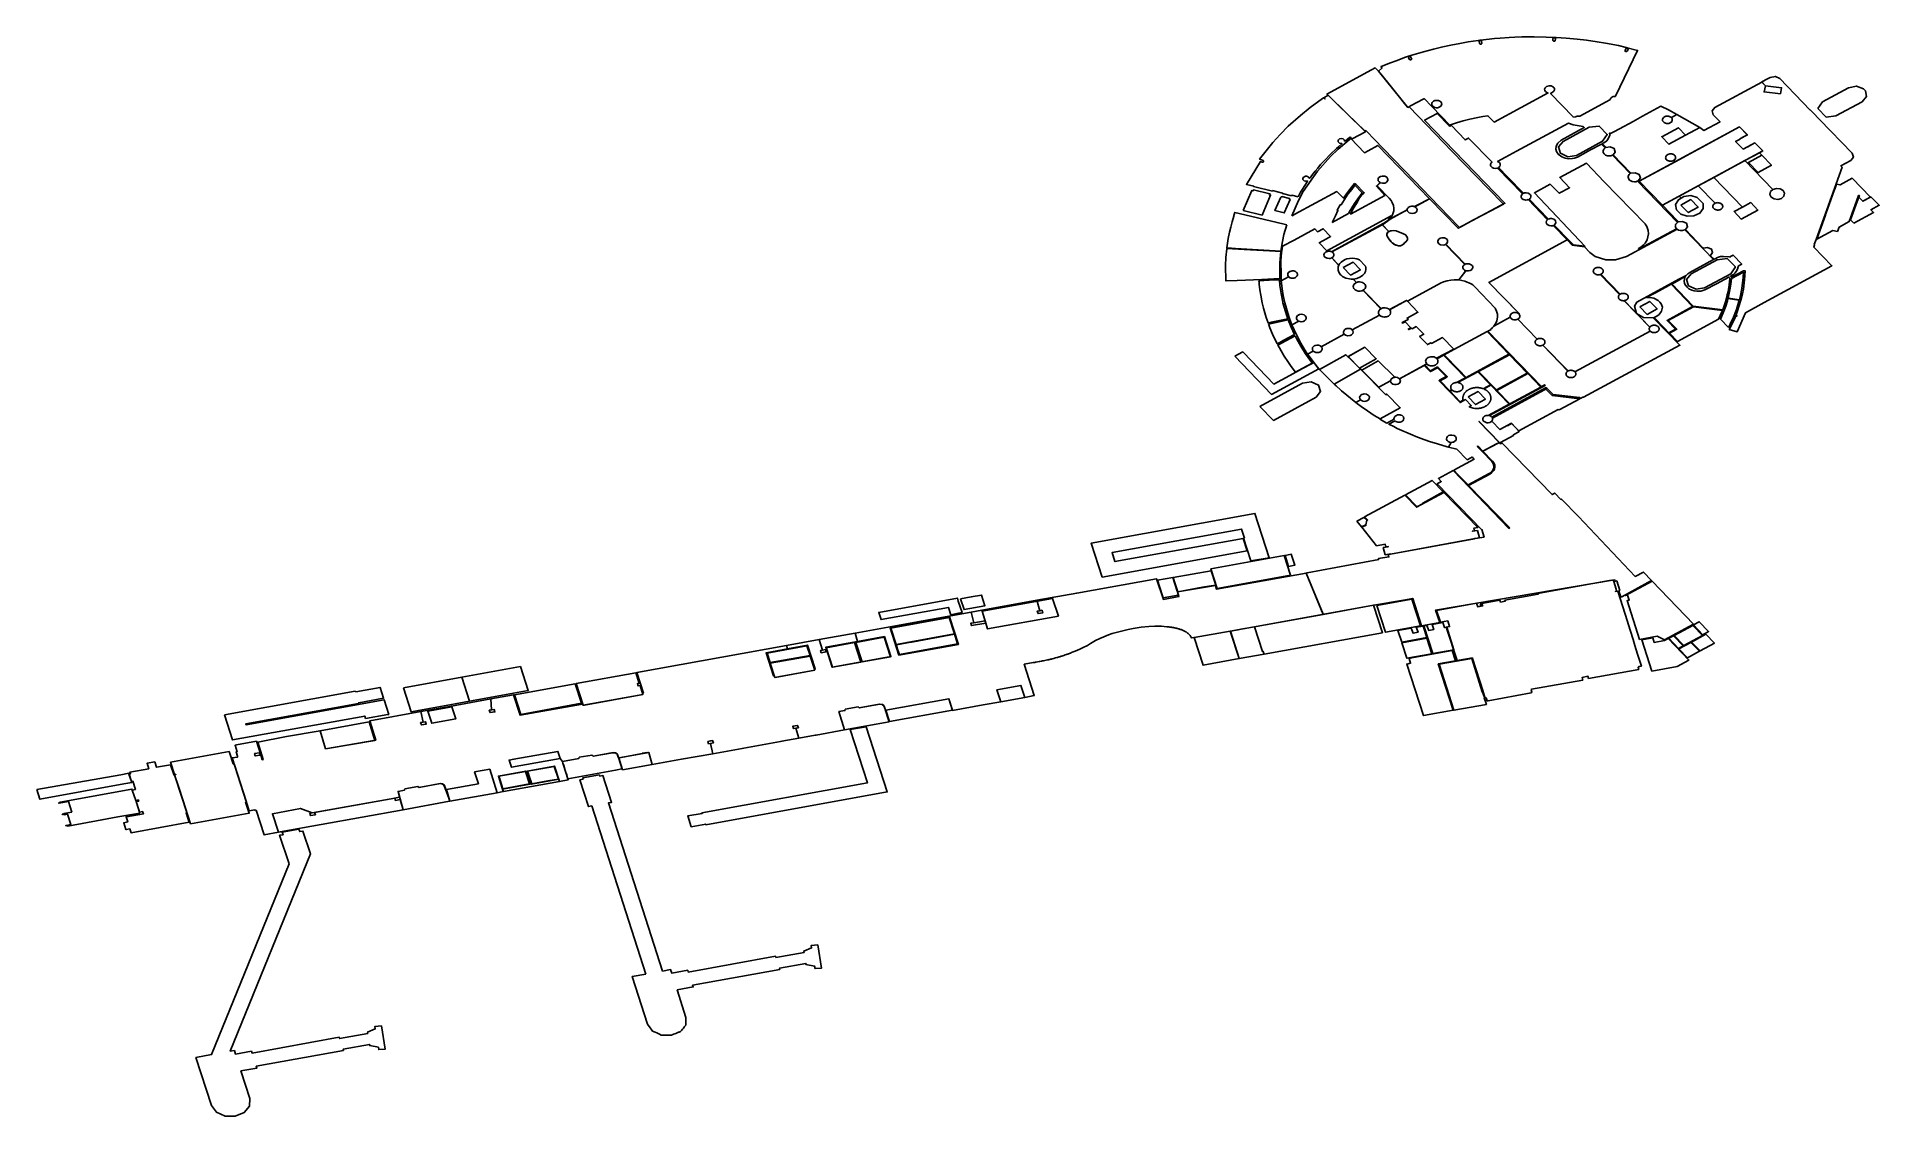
# Model space of a CAD drawing. Extents: x 12.24629 to 12.24899, y 41.79386 to 41.79544.
import ezdxf

# ---------------------------------------------------------------- set-up
doc = ezdxf.new("R2010")
doc.units = 0
doc.layers.add('RM$', color=3, linetype='CONTINUOUS')

msp = doc.modelspace()

# ---------------------------------------------------------------- linework, layer by layer
at = {"layer": 'RM$'}
for points in [[(12.2482541, 41.7953899), (12.2482591, 41.7953943), (12.2482578, 41.7953966), (12.2482717, 41.7954022), (12.2482799, 41.7954053), (12.2482936, 41.7954102), (12.248298, 41.7954117), (12.2482988, 41.7954114), (12.2482979, 41.7954108), (12.2482977, 41.79541), (12.2482978, 41.7954096), (12.2482994, 41.795407), (12.2482999, 41.7954066), (12.2483011, 41.7954065), (12.2483021, 41.7954068), (12.2483026, 41.7954077), (12.2483025, 41.7954083), (12.248301, 41.7954109), (12.2483002, 41.7954114), (12.2482995, 41.7954115), (12.2482989, 41.7954114), (12.2482986, 41.7954118), (12.248303, 41.7954132), (12.2483201, 41.7954184), (12.2483343, 41.7954222), (12.2483483, 41.7954255), (12.2483599, 41.795428), (12.2483731, 41.7954306), (12.2483851, 41.7954327), (12.2484001, 41.7954349), (12.2484022, 41.7954352), (12.2484025, 41.7954347), (12.2484016, 41.7954342), (12.2484013, 41.7954336), (12.248402, 41.7954307), (12.2484023, 41.7954301), (12.2484032, 41.7954296), (12.248404, 41.7954296), (12.2484047, 41.7954298), (12.2484053, 41.7954303), (12.2484055, 41.7954307), (12.2484055, 41.7954311), (12.2484049, 41.7954336), (12.2484046, 41.7954342), (12.248404, 41.7954346), (12.248403, 41.7954348), (12.2484026, 41.7954347), (12.2484024, 41.7954352), (12.2484029, 41.7954352), (12.2484031, 41.7954353), (12.2484039, 41.7954354), (12.2484238, 41.7954376), (12.248432, 41.7954383), (12.2484452, 41.7954392), (12.2484536, 41.7954396), (12.2484637, 41.79544), (12.2484818, 41.7954402), (12.2484993, 41.7954399), (12.2485105, 41.7954394), (12.2485109, 41.7954389), (12.2485103, 41.7954387), (12.2485097, 41.7954384), (12.2485095, 41.7954379), (12.2485094, 41.7954377), (12.2485094, 41.7954371), (12.2485093, 41.7954362), (12.2485092, 41.7954351), (12.2485093, 41.7954346), (12.2485093, 41.7954346), (12.2485101, 41.7954339), (12.2485107, 41.7954337), (12.2485114, 41.7954337), (12.2485123, 41.7954341), (12.2485126, 41.7954345), (12.2485128, 41.795435), (12.248513, 41.7954375), (12.2485129, 41.795438), (12.2485126, 41.7954385), (12.2485119, 41.7954388), (12.2485113, 41.7954389), (12.2485111, 41.7954389), (12.2485106, 41.7954394), (12.2485138, 41.7954393), (12.2485287, 41.7954382), (12.2485447, 41.7954368), (12.2485584, 41.7954351), (12.2485742, 41.7954328), (12.2485864, 41.7954308), (12.2486053, 41.7954274), (12.2486167, 41.7954245), (12.2486178, 41.7954242), (12.2486177, 41.7954237), (12.2486173, 41.7954238), (12.2486168, 41.7954236), (12.2486164, 41.7954235), (12.2486161, 41.7954233), (12.2486159, 41.7954231), (12.2486158, 41.7954228), (12.2486148, 41.7954204), (12.2486147, 41.7954199), (12.248615, 41.7954192), (12.248616, 41.7954187), (12.2486163, 41.7954186), (12.2486173, 41.7954188), (12.2486183, 41.7954197), (12.2486189, 41.7954212), (12.2486192, 41.795422), (12.2486193, 41.7954228), (12.2486188, 41.7954233), (12.2486182, 41.7954236), (12.2486178, 41.7954237), (12.2486178, 41.7954237), (12.2486178, 41.7954242), (12.2486333, 41.7954203), (12.2486011, 41.7953535), (12.2486008, 41.7953531), (12.2485994, 41.7953531), (12.2485976, 41.7953528), (12.2485965, 41.7953524), (12.2485955, 41.7953519), (12.2485944, 41.7953511), (12.248593, 41.7953488), (12.2485928, 41.7953481), (12.2485926, 41.7953478), (12.2485874, 41.795345), (12.2485488, 41.7953242), (12.2485463, 41.7953243), (12.2485447, 41.7953241), (12.2485437, 41.7953238), (12.2485428, 41.7953234), (12.2485417, 41.7953227), (12.2485388, 41.795323), (12.2485059, 41.7953575), (12.2485084, 41.7953587), (12.2485106, 41.7953605), (12.2485116, 41.7953626), (12.2485115, 41.7953643), (12.2485109, 41.7953655), (12.2485101, 41.7953665), (12.2485067, 41.7953683), (12.2485038, 41.7953686), (12.2485, 41.7953675), (12.2485, 41.7953675), (12.248498, 41.7953657), (12.2484972, 41.7953636), (12.2484975, 41.7953616), (12.2484984, 41.7953602), (12.2485004, 41.7953587), (12.2485021, 41.7953581), (12.2484232, 41.7953154), (12.2484142, 41.7953248), (12.2484065, 41.7953235), (12.2483996, 41.7953221), (12.2483877, 41.7953195), (12.248378, 41.7953171), (12.2483681, 41.7953143), (12.2483623, 41.7953126), (12.2483593, 41.7953116), (12.2483604, 41.7953105), (12.2483593, 41.79531), (12.2483588, 41.7953105), (12.2483322, 41.795338), (12.2483335, 41.7953387), (12.2483348, 41.7953376), (12.2483365, 41.7953368), (12.2483386, 41.7953364), (12.2483403, 41.7953365), (12.248342, 41.7953368), (12.2483439, 41.7953376), (12.2483456, 41.7953391), (12.2483464, 41.7953407), (12.2483465, 41.7953421), (12.2483461, 41.7953437), (12.2483451, 41.795345), (12.2483436, 41.7953462), (12.2483418, 41.7953469), (12.2483408, 41.7953471), (12.2483395, 41.7953472), (12.2483366, 41.7953468), (12.2483347, 41.7953459), (12.2483334, 41.7953449), (12.2483328, 41.795344), (12.2483323, 41.7953429), (12.2483321, 41.7953421), (12.2483322, 41.7953409), (12.2483327, 41.7953397), (12.2483334, 41.7953388), (12.2483335, 41.7953387), (12.2483323, 41.795338), (12.2483209, 41.7953498), (12.2483202, 41.7953494), (12.2483009, 41.795339), (12.2482994, 41.7953382), (12.2482979, 41.7953373), (12.248297, 41.7953368)], [(12.2483726, 41.7951612), (12.2483713, 41.7951625), (12.2483298, 41.7952055), (12.2483067, 41.7952293), (12.2482607, 41.7952769), (12.2482364, 41.7953021), (12.2482354, 41.795303), (12.2482345, 41.7953025), (12.2482342, 41.7953028), (12.2482339, 41.7953027), (12.2481962, 41.7953393), (12.2481841, 41.7953511), (12.2481786, 41.7953563), (12.2481955, 41.7953657), (12.2482212, 41.7953796), (12.2482438, 41.7953919), (12.2482492, 41.7953948), (12.2482511, 41.7953928), (12.248254, 41.7953901), (12.2482587, 41.7953842), (12.248269, 41.7953714), (12.2482808, 41.7953569), (12.2482942, 41.7953403), (12.248297, 41.7953368), (12.2482989, 41.7953379), (12.248362, 41.7952726), (12.2484145, 41.7952184), (12.2484368, 41.7951954), (12.2484184, 41.7951856), (12.2483932, 41.7951722), (12.2483756, 41.7951627)], [(12.2488859, 41.7953332), (12.2488859, 41.7953331), (12.2488414, 41.7953791), (12.2488348, 41.7953822), (12.2488273, 41.7953808), (12.2488233, 41.7953786), (12.248815, 41.7953741), (12.2488204, 41.7953685), (12.248844, 41.7953657), (12.2488422, 41.7953568), (12.2488184, 41.7953596), (12.2488203, 41.7953685), (12.2488149, 41.795374), (12.2487461, 41.7953368), (12.2487462, 41.7953368), (12.2487422, 41.7953319), (12.2487439, 41.7953262), (12.2487538, 41.795316), (12.2487303, 41.7953033), (12.2487242, 41.7953074), (12.2487035, 41.7952962), (12.2486791, 41.795283), (12.2486685, 41.7952939), (12.2486929, 41.7953071), (12.2487034, 41.7952963), (12.2487241, 41.7953075), (12.2486906, 41.7953263), (12.2486827, 41.795322), (12.248683, 41.7953216), (12.2486836, 41.7953207), (12.2486839, 41.7953199), (12.248684, 41.7953193), (12.248684, 41.7953184), (12.2486839, 41.7953177), (12.2486835, 41.7953167), (12.2486826, 41.7953155), (12.2486815, 41.7953147), (12.2486809, 41.7953143), (12.2486808, 41.7953143), (12.24868, 41.7953139), (12.24868, 41.795314), (12.2486789, 41.7953136), (12.2486789, 41.7953136), (12.2486773, 41.7953134), (12.2486762, 41.7953134), (12.2486753, 41.7953135), (12.2486742, 41.7953138), (12.2486733, 41.7953141), (12.248672, 41.7953148), (12.248671, 41.7953156), (12.2486705, 41.7953162), (12.2486701, 41.7953168), (12.2486698, 41.7953175), (12.2486696, 41.7953185), (12.2486697, 41.7953196), (12.2486699, 41.7953205), (12.2486704, 41.7953213), (12.2486709, 41.7953219), (12.2486727, 41.7953233), (12.2486744, 41.7953239), (12.2486758, 41.7953242), (12.2486767, 41.7953242), (12.2486776, 41.7953242), (12.2486786, 41.7953241), (12.2486796, 41.7953238), (12.2486803, 41.7953235), (12.2486811, 41.7953232), (12.2486819, 41.7953226), (12.2486826, 41.7953221), (12.2486905, 41.7953263), (12.2486784, 41.7953332), (12.2486673, 41.7953385), (12.2486406, 41.795324), (12.2486267, 41.7953164), (12.2486069, 41.7953057), (12.2485985, 41.7953012), (12.2485953, 41.7952995), (12.2485937, 41.7952986), (12.2485927, 41.7952996), (12.2485923, 41.7952994), (12.2485924, 41.7952961), (12.2485903, 41.7952907), (12.2485882, 41.7952882), (12.248586, 41.7952864), (12.248584, 41.7952852), (12.2485815, 41.7952839), (12.2485865, 41.7952787), (12.2485868, 41.7952784), (12.2485931, 41.7952794), (12.248599, 41.7952766), (12.2486006, 41.7952716), (12.2485974, 41.7952675), (12.248623, 41.7952411), (12.2486235, 41.7952405), (12.2486298, 41.7952414), (12.2486356, 41.7952387), (12.2486373, 41.7952338), (12.2486341, 41.7952296), (12.2486351, 41.7952285), (12.2486356, 41.7952288), (12.2486883, 41.7952573), (12.2486862, 41.7952594), (12.2486855, 41.795259), (12.2486846, 41.7952587), (12.2486835, 41.7952583), (12.2486835, 41.7952584), (12.2486819, 41.7952581), (12.2486808, 41.7952581), (12.2486799, 41.7952583), (12.2486788, 41.7952585), (12.2486779, 41.7952588), (12.2486766, 41.7952595), (12.2486756, 41.7952604), (12.2486751, 41.7952609), (12.2486747, 41.7952615), (12.2486744, 41.7952622), (12.2486742, 41.7952633), (12.2486743, 41.7952643), (12.2486746, 41.7952652), (12.248675, 41.7952661), (12.2486755, 41.7952666), (12.2486773, 41.795268), (12.248679, 41.7952686), (12.2486804, 41.7952689), (12.2486813, 41.7952689), (12.2486822, 41.7952689), (12.2486832, 41.7952688), (12.2486843, 41.7952685), (12.2486849, 41.7952683), (12.2486857, 41.7952679), (12.2486865, 41.7952673), (12.2486875, 41.7952665), (12.2486882, 41.7952654), (12.2486885, 41.7952646), (12.2486886, 41.795264), (12.2486886, 41.7952631), (12.2486885, 41.7952624), (12.2486881, 41.7952614), (12.2486872, 41.7952602), (12.2486863, 41.7952595), (12.2486884, 41.7952573), (12.2487825, 41.7953083), (12.2487937, 41.7952966), (12.248783, 41.7952908), (12.2487832, 41.7952906), (12.2487767, 41.7952871), (12.2487876, 41.7952758), (12.2487941, 41.7952794), (12.248805, 41.795285), (12.2488163, 41.7952733), (12.2488114, 41.7952706), (12.2488149, 41.7952669), (12.248829, 41.7952523), (12.2488096, 41.7952418), (12.2487954, 41.7952564), (12.2488149, 41.7952669), (12.2488114, 41.7952706), (12.2487903, 41.7952592), (12.2488312, 41.7952169), (12.2488364, 41.7952184), (12.248842, 41.7952177), (12.2488463, 41.7952151), (12.2488483, 41.7952112), (12.2488474, 41.795207), (12.2488439, 41.7952038), (12.2488386, 41.7952023), (12.2488331, 41.7952029), (12.2488287, 41.7952056), (12.2488268, 41.7952095), (12.2488276, 41.7952137), (12.2488311, 41.7952168), (12.2487902, 41.7952591), (12.2487447, 41.7952345), (12.2487867, 41.7951911), (12.2487988, 41.7951976), (12.2488093, 41.7951867), (12.248785, 41.7951735), (12.2487744, 41.7951844), (12.2487866, 41.795191), (12.2487446, 41.7952344), (12.248722, 41.7952222), (12.2487467, 41.7951966), (12.2487481, 41.7951972), (12.2487495, 41.7951974), (12.2487504, 41.7951975), (12.2487513, 41.7951974), (12.2487523, 41.7951973), (12.2487534, 41.795197), (12.248754, 41.7951968), (12.2487548, 41.7951964), (12.2487556, 41.7951959), (12.2487566, 41.7951951), (12.2487573, 41.7951939), (12.2487576, 41.7951932), (12.2487577, 41.7951925), (12.2487578, 41.7951917), (12.2487576, 41.7951909), (12.2487572, 41.79519), (12.2487563, 41.7951888), (12.2487553, 41.795188), (12.2487546, 41.7951876), (12.2487546, 41.7951876), (12.2487537, 41.7951872), (12.2487537, 41.7951872), (12.2487526, 41.7951869), (12.2487526, 41.7951869), (12.248751, 41.7951867), (12.2487499, 41.7951867), (12.248749, 41.7951868), (12.2487479, 41.795187), (12.248747, 41.7951874), (12.2487457, 41.795188), (12.2487447, 41.7951889), (12.2487442, 41.7951895), (12.2487438, 41.7951901), (12.2487435, 41.7951908), (12.2487433, 41.7951918), (12.2487434, 41.7951929), (12.2487437, 41.7951938), (12.2487441, 41.7951946), (12.2487446, 41.7951952), (12.2487466, 41.7951967), (12.2487219, 41.7952222), (12.2486941, 41.7952071), (12.248697, 41.7952041), (12.2487009, 41.7952065), (12.2487109, 41.7952078), (12.2487206, 41.7952052), (12.248729, 41.7951965), (12.2487292, 41.7951889), (12.2487243, 41.7951822), (12.2487156, 41.7951781), (12.2487057, 41.7951775), (12.2486965, 41.7951806), (12.2486903, 41.795187), (12.2486889, 41.7951947), (12.2486929, 41.7952017), (12.2486969, 41.7952041), (12.248694, 41.795207), (12.2486695, 41.7951938), (12.2486909, 41.7951716), (12.2486932, 41.7951693), (12.2486989, 41.79517), (12.2487047, 41.7951673), (12.2487064, 41.7951623), (12.2487031, 41.7951583), (12.2487288, 41.7951316), (12.2487295, 41.795131), (12.2487355, 41.7951321), (12.2487414, 41.7951294), (12.248743, 41.7951244), (12.2487397, 41.7951203), (12.2487401, 41.7951199), (12.2487451, 41.7951147), (12.2487476, 41.795116), (12.2487501, 41.7951174), (12.2487547, 41.7951185), (12.2487589, 41.7951189), (12.2487666, 41.795118), (12.2487686, 41.7951177), (12.2487681, 41.7951182), (12.2487729, 41.7951207), (12.2487855, 41.7951075), (12.2487807, 41.795105), (12.2487802, 41.7951034), (12.2487794, 41.7951001), (12.2487776, 41.7950968), (12.2487755, 41.7950943), (12.2487734, 41.7950924), (12.2487716, 41.7950912), (12.2487691, 41.7950899), (12.2487705, 41.7950884), (12.2487881, 41.7950979), (12.2487905, 41.7950979), (12.2487898, 41.7950845), (12.2487881, 41.795071), (12.2487867, 41.7950639), (12.2487845, 41.7950548), (12.2487791, 41.7950379), (12.2487775, 41.7950335), (12.2487789, 41.7950319), (12.2487783, 41.7950312), (12.2487775, 41.7950316), (12.2487769, 41.7950322), (12.2487759, 41.7950296), (12.2487721, 41.7950213), (12.2487673, 41.7950119), (12.2487787, 41.7950084), (12.2487911, 41.7950365), (12.2488182, 41.7950512), (12.2489175, 41.7951051), (12.248891, 41.7951324), (12.2488922, 41.7951357), (12.2488917, 41.7951362), (12.2488944, 41.7951435), (12.2489324, 41.7952493), (12.2489304, 41.7952513), (12.2489451, 41.7952592), (12.248949, 41.7952641), (12.2489472, 41.7952697), (12.2488998, 41.7953187), (12.2488889, 41.7953301), (12.2488859, 41.7953332)], [(12.2481363, 41.7952061), (12.248127, 41.7952083), (12.2481267, 41.7952077), (12.2481138, 41.7952108), (12.2481138, 41.7952115), (12.2480991, 41.7952151), (12.2480988, 41.7952144), (12.2480712, 41.795221), (12.2480715, 41.7952217), (12.2480609, 41.7952243), (12.2480813, 41.7952576), (12.2480836, 41.7952567), (12.2480852, 41.7952567), (12.2480859, 41.7952573), (12.248086, 41.7952583), (12.2480852, 41.7952591), (12.248083, 41.79526), (12.24808, 41.7952612), (12.2480992, 41.7952854), (12.2481101, 41.7952974), (12.248122, 41.7953094), (12.2481398, 41.7953253), (12.2481542, 41.795337), (12.2481721, 41.79535), (12.2481734, 41.7953509), (12.248176, 41.7953493), (12.2481739, 41.795351), (12.2481805, 41.7953546), (12.2482341, 41.7953022), (12.248235, 41.7953013), (12.2482156, 41.7952908), (12.2482136, 41.7952929), (12.2482128, 41.7952932), (12.2482118, 41.795293), (12.2482087, 41.7952905), (12.2482056, 41.795288), (12.2482044, 41.7952877), (12.248204, 41.7952893), (12.2482023, 41.7952908), (12.2481992, 41.7952914), (12.2481968, 41.7952908), (12.2481955, 41.7952897), (12.2481948, 41.7952883), (12.2481952, 41.7952864), (12.248197, 41.7952848), (12.2481989, 41.7952843), (12.2482004, 41.7952843), (12.2482003, 41.7952834), (12.2481958, 41.7952797), (12.2481926, 41.7952768), (12.2481833, 41.7952679), (12.2481759, 41.7952603), (12.2481694, 41.7952532), (12.2481651, 41.7952481), (12.2481614, 41.7952436), (12.2481574, 41.7952386), (12.2481548, 41.7952351), (12.248154, 41.795234), (12.2481527, 41.7952332), (12.2481523, 41.7952342), (12.2481516, 41.795235), (12.2481501, 41.7952358), (12.2481487, 41.7952361), (12.2481474, 41.7952361), (12.2481461, 41.7952358), (12.2481446, 41.795235), (12.2481437, 41.7952341), (12.2481433, 41.795233), (12.2481433, 41.795232), (12.2481435, 41.7952314), (12.2481443, 41.7952303), (12.2481454, 41.7952295), (12.248147, 41.795229), (12.2481482, 41.7952289), (12.2481496, 41.7952291), (12.2481503, 41.7952294), (12.2481504, 41.7952285), (12.24815, 41.7952285), (12.2481498, 41.7952281), (12.2481452, 41.7952212), (12.2481428, 41.7952174), (12.2481401, 41.7952129), (12.2481368, 41.7952072), (12.2481366, 41.7952065)], [(12.2482702, 41.7950409), (12.2482687, 41.795042), (12.2482662, 41.7950432), (12.2482637, 41.7950436), (12.2482605, 41.7950434), (12.2482586, 41.7950428), (12.2482577, 41.7950423), (12.2482313, 41.7950692), (12.2482332, 41.7950704), (12.2482344, 41.7950718), (12.2482353, 41.7950746), (12.2482344, 41.7950776), (12.2482336, 41.7950787), (12.2482305, 41.7950807), (12.2482284, 41.7950813), (12.2482261, 41.7950815), (12.2482242, 41.7950814), (12.2482235, 41.7950812), (12.248222, 41.7950807), (12.2482175, 41.7950857), (12.2482223, 41.7950866), (12.2482276, 41.7950888), (12.2482311, 41.7950914), (12.2482334, 41.795094), (12.2482349, 41.795097), (12.2482355, 41.7950999), (12.2482355, 41.7951026), (12.248235, 41.7951045), (12.2482346, 41.7951049), (12.2482263, 41.7951137), (12.2482222, 41.7951152), (12.2482167, 41.7951161), (12.2482117, 41.7951159), (12.2482079, 41.7951152), (12.2482051, 41.7951141), (12.2482013, 41.7951121), (12.2481994, 41.7951106), (12.2481974, 41.7951084), (12.2481962, 41.7951064), (12.2481957, 41.7951062), (12.2481858, 41.7951167), (12.2481875, 41.795118), (12.2481886, 41.7951202), (12.2481887, 41.7951217), (12.248188, 41.7951234), (12.2481876, 41.7951239), (12.2481869, 41.7951246), (12.2481859, 41.7951253), (12.2482595, 41.7951649), (12.2482691, 41.7951551), (12.2482677, 41.7951541), (12.2482663, 41.7951521), (12.2482661, 41.7951509), (12.2482662, 41.7951496), (12.2482665, 41.7951488), (12.2482674, 41.7951476), (12.2482717, 41.7951412), (12.2482743, 41.7951387), (12.2482777, 41.7951364), (12.2482796, 41.7951355), (12.2482833, 41.7951345), (12.2482864, 41.7951345), (12.2482883, 41.7951351), (12.2482905, 41.7951366), (12.2482915, 41.7951378), (12.2482919, 41.7951385), (12.2482942, 41.7951402), (12.2482963, 41.795143), (12.2482967, 41.7951454), (12.2482957, 41.7951482), (12.2482937, 41.7951503), (12.2482874, 41.7951534), (12.2482858, 41.7951539), (12.2482858, 41.7951539), (12.2482835, 41.795155), (12.2482798, 41.7951561), (12.248276, 41.7951566), (12.2482731, 41.7951564), (12.2482706, 41.7951558), (12.2482696, 41.7951554), (12.2482693, 41.7951552), (12.2482597, 41.7951651), (12.2482709, 41.7951735), (12.248296, 41.795187), (12.2482966, 41.7951851), (12.2482974, 41.7951839), (12.2482989, 41.7951828), (12.248301, 41.7951819), (12.2483042, 41.7951816), (12.2483064, 41.7951821), (12.2483078, 41.7951828), (12.2483091, 41.7951837), (12.2483102, 41.7951853), (12.2483105, 41.7951874), (12.2483099, 41.7951893), (12.2483087, 41.7951906), (12.248307, 41.7951916), (12.2483285, 41.7952033), (12.2483704, 41.79516), (12.248439, 41.7951966), (12.2483214, 41.7953181), (12.2483399, 41.7953282), (12.2483456, 41.7953223), (12.2483518, 41.7953159), (12.2483555, 41.7953121), (12.2483577, 41.7953098), (12.2483586, 41.7953094), (12.2483607, 41.7953102), (12.2483808, 41.7952894), (12.2483858, 41.7952921), (12.2484202, 41.7952569), (12.2484191, 41.7952559), (12.2484183, 41.7952547), (12.2484179, 41.7952535), (12.2484181, 41.7952518), (12.2484185, 41.7952509), (12.2484192, 41.7952499), (12.2484206, 41.7952488), (12.2484223, 41.795248), (12.2484249, 41.7952476), (12.2484273, 41.7952478), (12.2484283, 41.7952481), (12.2484647, 41.7952105), (12.2484631, 41.7952087), (12.2484626, 41.7952069), (12.2484629, 41.7952053), (12.2484633, 41.7952044), (12.2484639, 41.7952035), (12.2484658, 41.7952022), (12.248468, 41.7952015), (12.2484693, 41.7952013), (12.248472, 41.7952015), (12.2484731, 41.7952019), (12.2485013, 41.7951726), (12.2484999, 41.795171), (12.2484993, 41.795169), (12.2484997, 41.795167), (12.2485008, 41.7951656), (12.2485036, 41.7951639), (12.2485063, 41.7951634), (12.2485085, 41.7951636), (12.2485097, 41.795164), (12.2485301, 41.7951429), (12.2484156, 41.7950809), (12.2484602, 41.7950348), (12.2484597, 41.7950345), (12.2484588, 41.7950353), (12.2484569, 41.7950363), (12.2484551, 41.7950367), (12.2484533, 41.7950368), (12.2484519, 41.7950366), (12.2484505, 41.7950361), (12.2484499, 41.7950359), (12.2484494, 41.7950356), (12.2484482, 41.7950347), (12.2484472, 41.7950335), (12.2484467, 41.7950319), (12.2484466, 41.7950309), (12.2484469, 41.7950298), (12.2484228, 41.7950167), (12.2484258, 41.7950213), (12.2484272, 41.7950245), (12.2484283, 41.7950297), (12.2484281, 41.7950345), (12.2484269, 41.7950387), (12.2484252, 41.7950423), (12.2484246, 41.7950433), (12.248395, 41.7950745), (12.2483919, 41.795077), (12.2483896, 41.7950786), (12.2483802, 41.7950827), (12.2483716, 41.7950845), (12.2483819, 41.7950979), (12.2483838, 41.7950975), (12.2483855, 41.7950975), (12.248388, 41.795098), (12.2483896, 41.7950988), (12.2483908, 41.7951), (12.2483919, 41.7951019), (12.2483919, 41.7951036), (12.2483914, 41.7951049), (12.2483905, 41.7951061), (12.2483878, 41.7951077), (12.2483865, 41.7951081), (12.248384, 41.7951082), (12.2483824, 41.795108), (12.2483819, 41.7951078), (12.2483808, 41.7951074), (12.2483527, 41.7951366), (12.2483537, 41.7951374), (12.2483551, 41.7951395), (12.2483548, 41.7951427), (12.2483534, 41.7951444), (12.2483504, 41.7951458), (12.2483467, 41.795146), (12.2483445, 41.7951454), (12.2483422, 41.7951439), (12.248341, 41.7951418), (12.248341, 41.7951397), (12.2483425, 41.7951373), (12.2483448, 41.7951359), (12.2483495, 41.7951355), (12.248352, 41.7951362), (12.2483523, 41.7951364), (12.2483803, 41.7951071), (12.248379, 41.7951062), (12.248378, 41.7951049), (12.2483777, 41.795104), (12.2483775, 41.7951028), (12.2483777, 41.7951017), (12.2483778, 41.7951013), (12.2483783, 41.7951003), (12.2483788, 41.7950997), (12.2483793, 41.7950993), (12.2483799, 41.7950988), (12.2483818, 41.7950979), (12.2483809, 41.7950967), (12.2483797, 41.7950952), (12.2483714, 41.7950845), (12.2483646, 41.7950847), (12.2483601, 41.7950843), (12.2483545, 41.7950833), (12.2483493, 41.7950816), (12.2483449, 41.7950795), (12.2483027, 41.7950568), (12.2482963, 41.7950532), (12.2482952, 41.7950544)], [(12.2484451, 41.795267), (12.2484562, 41.795273), (12.2485321, 41.7953137), (12.248539, 41.7953115), (12.2485535, 41.795309), (12.2485552, 41.7953074), (12.2485215, 41.7952891), (12.2485163, 41.7952847), (12.2485139, 41.79528), (12.2485136, 41.795276), (12.2485146, 41.7952723), (12.248517, 41.7952685), (12.2485223, 41.7952645), (12.248527, 41.7952626), (12.2485318, 41.7952618), (12.2485375, 41.7952619), (12.248541, 41.7952626), (12.2485451, 41.7952642), (12.2485575, 41.7952708), (12.2485635, 41.7952741), (12.2485805, 41.7952833), (12.2485859, 41.7952778), (12.2485838, 41.795276), (12.2485827, 41.7952736), (12.2485829, 41.7952711), (12.2485841, 41.795269), (12.2485843, 41.7952688), (12.2485863, 41.7952672), (12.2485892, 41.7952662), (12.248591, 41.7952659), (12.2485931, 41.795266), (12.2485943, 41.7952662), (12.2485952, 41.7952665), (12.2485965, 41.795267), (12.2486225, 41.79524), (12.248621, 41.7952387), (12.2486199, 41.7952371), (12.2486194, 41.7952357), (12.2486193, 41.7952347), (12.2486203, 41.7952317), (12.2486214, 41.7952304), (12.2486254, 41.7952284), (12.2486285, 41.795228), (12.2486306, 41.7952282), (12.2486328, 41.7952289), (12.2486331, 41.795229), (12.2486918, 41.7951686), (12.2486901, 41.7951672), (12.2486891, 41.795166), (12.2486887, 41.7951649), (12.2486885, 41.7951643), (12.2486884, 41.7951636), (12.2486885, 41.7951625), (12.2486887, 41.7951617), (12.248689, 41.7951609), (12.2486893, 41.7951605), (12.2486895, 41.7951601), (12.2486901, 41.7951593), (12.2486427, 41.7951336), (12.2486348, 41.7951294), (12.2486346, 41.7951304), (12.2486381, 41.7951326), (12.2486415, 41.7951355), (12.2486441, 41.7951383), (12.2486471, 41.7951431), (12.2486493, 41.7951517), (12.2486488, 41.795157), (12.2486467, 41.7951626), (12.2486448, 41.7951657), (12.2486441, 41.7951665), (12.2485843, 41.7952281), (12.2485582, 41.7952551), (12.2485194, 41.7952341), (12.2485336, 41.7952194), (12.2485186, 41.7952112), (12.2485055, 41.7952244), (12.2484821, 41.7952117), (12.2485561, 41.7951336), (12.2485561, 41.7951336), (12.2485392, 41.7951358), (12.2485349, 41.7951402), (12.2485112, 41.7951647), (12.2485133, 41.7951669), (12.2485137, 41.7951687), (12.2485133, 41.7951706), (12.2485124, 41.795172), (12.2485104, 41.7951734), (12.2485074, 41.7951742), (12.2485052, 41.7951741), (12.2485042, 41.7951739), (12.2485028, 41.7951734), (12.2484746, 41.7952026), (12.2484763, 41.7952043), (12.248477, 41.7952061), (12.248477, 41.7952076), (12.2484763, 41.7952092), (12.2484756, 41.79521), (12.2484733, 41.7952115), (12.2484701, 41.7952121), (12.248469, 41.7952121), (12.2484676, 41.7952119), (12.2484665, 41.7952115), (12.2484661, 41.7952113), (12.2484433, 41.795235), (12.2484298, 41.7952489), (12.2484314, 41.7952503), (12.2484323, 41.7952524), (12.2484321, 41.7952545), (12.2484309, 41.7952562), (12.2484282, 41.7952579), (12.2484334, 41.7952607), (12.2484398, 41.7952642)], [(12.2481272, 41.795178), (12.2481368, 41.7952009), (12.2481437, 41.7952139), (12.2481647, 41.7952437), (12.248184, 41.7952652), (12.2481952, 41.7952759), (12.2482111, 41.7952894), (12.2482134, 41.7952912), (12.2482334, 41.7952705), (12.2482389, 41.7952734), (12.2482532, 41.7952812), (12.2483285, 41.7952033), (12.2483107, 41.7951936), (12.2483069, 41.7951917), (12.2483058, 41.7951921), (12.2483046, 41.7951923), (12.2483027, 41.7951924), (12.2483011, 41.7951921), (12.2482999, 41.7951918), (12.2482992, 41.7951914), (12.2482981, 41.7951908), (12.2482973, 41.79519), (12.2482965, 41.7951888), (12.2482962, 41.7951879), (12.2482961, 41.7951875), (12.248296, 41.795187), (12.2482815, 41.7951793), (12.2482721, 41.7951742), (12.2482709, 41.7951735), (12.2482733, 41.7951769), (12.2482752, 41.795181), (12.2482763, 41.7951857), (12.2482764, 41.7951895), (12.2482758, 41.7951933), (12.2482742, 41.7951977), (12.2482724, 41.7952008), (12.2482697, 41.795204), (12.248252, 41.7952223), (12.2482565, 41.7952267), (12.24826, 41.7952258), (12.2482631, 41.7952261), (12.2482647, 41.7952267), (12.248266, 41.7952275), (12.2482676, 41.7952298), (12.2482678, 41.7952316), (12.2482674, 41.795233), (12.2482667, 41.795234), (12.2482662, 41.7952346), (12.2482631, 41.7952362), (12.2482599, 41.7952365), (12.248257, 41.7952358), (12.2482561, 41.7952354), (12.2482543, 41.7952338), (12.2482535, 41.7952322), (12.2482535, 41.7952303), (12.2482538, 41.7952293), (12.2482548, 41.795228), (12.2482564, 41.7952268), (12.2482511, 41.7952217), (12.2482513, 41.7952216), (12.2482634, 41.7952082), (12.2482131, 41.7951807), (12.2482159, 41.795187), (12.2482198, 41.7951934), (12.2482227, 41.7951978), (12.2482253, 41.7952033), (12.248229, 41.7952087), (12.2482332, 41.7952119), (12.248221, 41.7952245), (12.248219, 41.7952255), (12.2482129, 41.7952181), (12.2482072, 41.7952105), (12.2482026, 41.795204), (12.2481932, 41.7952137), (12.2481318, 41.7951805), (12.2481285, 41.7951787)], [(12.2488096, 41.7952418), (12.2487954, 41.7952564), (12.2488149, 41.7952669), (12.248829, 41.7952523)], [(12.2480562, 41.795186), (12.2480687, 41.7952151), (12.2480705, 41.7952147), (12.2480711, 41.7952162), (12.2480952, 41.7952105), (12.2480945, 41.7952089), (12.2480962, 41.7952085), (12.2480836, 41.7951794)], [(12.248111, 41.7952056), (12.2481025, 41.7951859), (12.2481162, 41.7951826), (12.2481247, 41.7952023), (12.2481236, 41.7952026), (12.248124, 41.7952035), (12.2481125, 41.7952063), (12.2481121, 41.7952054)], [(12.2481197, 41.7951649), (12.2481156, 41.7951507), (12.2481134, 41.7951409), (12.2481112, 41.7951267), (12.2480448, 41.7951305), (12.2480332, 41.7951312), (12.2480322, 41.7951313), (12.2480343, 41.7951452), (12.2480361, 41.7951542), (12.2480378, 41.7951616), (12.2480398, 41.7951694), (12.2480422, 41.7951776), (12.2480426, 41.7951787), (12.2480422, 41.7951787), (12.2480437, 41.7951833), (12.2480585, 41.7951797), (12.2481056, 41.7951683), (12.2481161, 41.7951658)], [(12.2481504, 41.7949759), (12.248146, 41.7949825), (12.2481406, 41.794992), (12.2481357, 41.7950017), (12.2481305, 41.7950112), (12.2481274, 41.7950185), (12.2481375, 41.795024), (12.2481409, 41.7950233), (12.2481439, 41.7950237), (12.2481458, 41.7950246), (12.2481472, 41.7950258), (12.2481482, 41.795028), (12.2481481, 41.79503), (12.2481469, 41.7950318), (12.2481452, 41.7950331), (12.2481433, 41.7950338), (12.2481408, 41.7950341), (12.2481386, 41.7950337), (12.2481377, 41.7950334), (12.2481368, 41.795033), (12.2481357, 41.7950323), (12.2481346, 41.795031), (12.248134, 41.7950295), (12.2481339, 41.7950286), (12.2481341, 41.7950274), (12.2481348, 41.795026), (12.2481352, 41.7950256), (12.2481359, 41.7950249), (12.2481368, 41.7950243), (12.2481374, 41.795024), (12.2481274, 41.7950186), (12.2481263, 41.7950211), (12.2481229, 41.7950311), (12.2481169, 41.7950508), (12.2481146, 41.7950615), (12.2481129, 41.7950713), (12.2481124, 41.7950756), (12.2481117, 41.7950831), (12.2481226, 41.7950891), (12.2481246, 41.7950877), (12.2481265, 41.7950871), (12.2481286, 41.7950869), (12.2481301, 41.795087), (12.2481317, 41.7950875), (12.2481326, 41.7950879), (12.2481343, 41.7950892), (12.2481351, 41.7950903), (12.2481356, 41.7950921), (12.2481355, 41.7950932), (12.2481352, 41.795094), (12.2481348, 41.7950947), (12.2481342, 41.7950955), (12.2481324, 41.7950968), (12.24813, 41.7950975), (12.2481278, 41.7950977), (12.2481261, 41.7950974), (12.248125, 41.795097), (12.2481242, 41.7950966), (12.2481224, 41.7950953), (12.2481216, 41.795094), (12.2481212, 41.7950926), (12.2481214, 41.7950909), (12.2481222, 41.7950895), (12.2481225, 41.7950891), (12.2481117, 41.7950831), (12.2481114, 41.7950919), (12.2481113, 41.7951125), (12.2481123, 41.7951242), (12.2481132, 41.7951306), (12.2481136, 41.7951336), (12.2481307, 41.7951428), (12.2481609, 41.7951592), (12.248165, 41.795155), (12.2481731, 41.7951593), (12.248184, 41.7951481), (12.2481778, 41.7951448), (12.2481781, 41.7951446), (12.2481673, 41.7951388), (12.2481786, 41.7951271), (12.2482727, 41.7951781), (12.2482692, 41.7951732), (12.2482648, 41.7951693), (12.248263, 41.7951681), (12.2482611, 41.7951669), (12.2481851, 41.7951257), (12.2481832, 41.7951263), (12.2481814, 41.7951264), (12.24818, 41.7951263), (12.2481792, 41.7951261), (12.2481778, 41.7951257), (12.2481772, 41.7951254), (12.2481752, 41.7951237), (12.2481743, 41.7951213), (12.2481747, 41.7951192), (12.2481757, 41.7951179), (12.2481787, 41.7951161), (12.2481818, 41.7951156), (12.2481835, 41.7951158), (12.2481856, 41.7951166), (12.2481959, 41.7951059), (12.2481951, 41.7951034), (12.2481948, 41.7951013), (12.248195, 41.7950989), (12.248196, 41.7950958), (12.2481975, 41.7950934), (12.2481986, 41.795092), (12.2481999, 41.7950908), (12.2482014, 41.7950896), (12.2482031, 41.7950886), (12.2482064, 41.7950871), (12.2482118, 41.7950858), (12.2482143, 41.7950857), (12.2482153, 41.7950856), (12.2482171, 41.7950857), (12.248222, 41.7950807), (12.2482211, 41.7950803), (12.248218, 41.7950775), (12.2482172, 41.7950749), (12.2482176, 41.7950729), (12.2482182, 41.7950717), (12.2482189, 41.7950709), (12.2482198, 41.7950701), (12.2482209, 41.7950693), (12.2482221, 41.7950688), (12.2482245, 41.7950682), (12.2482272, 41.7950681), (12.248229, 41.7950684), (12.24823, 41.7950687), (12.2482315, 41.7950693), (12.2482578, 41.7950424), (12.248255, 41.7950401), (12.2482548, 41.7950397), (12.248254, 41.7950379), (12.2482539, 41.7950363), (12.2482542, 41.7950351), (12.2482547, 41.7950341), (12.2482556, 41.7950329), (12.2482157, 41.7950113), (12.2482144, 41.7950123), (12.2482125, 41.7950131), (12.2482097, 41.7950135), (12.2482083, 41.7950134), (12.2482076, 41.7950132), (12.2482067, 41.795013), (12.2482061, 41.7950127), (12.2482055, 41.7950124), (12.2482041, 41.7950114), (12.2482026, 41.7950084), (12.2482028, 41.7950069), (12.2482033, 41.7950057), (12.248204, 41.7950049), (12.2481704, 41.7949867), (12.248169, 41.7949878), (12.2481663, 41.7949888), (12.2481638, 41.7949889), (12.2481621, 41.7949886), (12.2481611, 41.7949883), (12.2481606, 41.7949881), (12.2481601, 41.7949878), (12.2481593, 41.7949873), (12.2481585, 41.7949866), (12.2481577, 41.7949854), (12.2481574, 41.7949845), (12.2481573, 41.7949837), (12.2481574, 41.7949824), (12.2481577, 41.7949817), (12.248158, 41.7949813), (12.2481582, 41.7949809), (12.2481584, 41.7949807), (12.2481587, 41.7949804), (12.2481587, 41.7949804)], [(12.2482703, 41.7951433), (12.2482684, 41.7951461), (12.2482674, 41.7951476), (12.2482662, 41.7951496), (12.2482662, 41.7951515), (12.248267, 41.7951531), (12.2482684, 41.7951546), (12.2482696, 41.7951554), (12.2482718, 41.7951561), (12.248276, 41.7951566), (12.2482798, 41.7951561), (12.2482847, 41.7951545), (12.2482905, 41.7951519), (12.2482937, 41.7951503), (12.2482957, 41.7951482), (12.2482967, 41.7951454), (12.2482965, 41.7951442), (12.2482963, 41.795143), (12.2482943, 41.7951402), (12.2482931, 41.7951394), (12.2482919, 41.7951385), (12.2482911, 41.7951373), (12.2482883, 41.7951351), (12.2482864, 41.7951345), (12.2482848, 41.7951345), (12.2482833, 41.7951345), (12.2482805, 41.7951352), (12.2482787, 41.795136), (12.2482767, 41.795137), (12.248276, 41.7951376), (12.2482743, 41.7951387), (12.2482727, 41.7951402), (12.2482715, 41.7951416), (12.2482708, 41.7951425)], [(12.2480321, 41.7951306), (12.2480574, 41.7951291), (12.2480948, 41.795127), (12.2481111, 41.795126), (12.2481097, 41.7951094), (12.2481097, 41.7951085), (12.2481095, 41.7950986), (12.2481099, 41.7950863), (12.2480835, 41.7950852), (12.2480474, 41.7950837), (12.2480312, 41.795083), (12.2480307, 41.795083), (12.2480303, 41.7951053), (12.2480308, 41.7951171), (12.248032, 41.79513)], [(12.2486831, 41.7950785), (12.2487146, 41.7950459), (12.2487577, 41.7950407), (12.2487597, 41.7950463), (12.2487616, 41.7950522), (12.2487633, 41.7950578), (12.2487644, 41.7950627), (12.2487655, 41.7950675), (12.2487661, 41.7950706), (12.2487671, 41.7950767), (12.2487677, 41.7950821), (12.2487682, 41.795086), (12.2487683, 41.7950872), (12.2487669, 41.7950887), (12.2487488, 41.7950789), (12.2487318, 41.7950698), (12.2487255, 41.795068), (12.2487201, 41.7950678), (12.2487159, 41.7950684), (12.2487126, 41.7950693), (12.2487084, 41.7950713), (12.2487055, 41.7950737), (12.2487031, 41.7950766), (12.2487018, 41.7950791), (12.2487012, 41.7950825), (12.2487016, 41.7950863), (12.2487023, 41.7950881), (12.2487029, 41.7950893), (12.2486944, 41.7950846), (12.2486866, 41.7950804)], [(12.2481091, 41.7950845), (12.2481099, 41.7950764), (12.2481115, 41.7950648), (12.2481141, 41.7950521), (12.2481143, 41.795051), (12.2481199, 41.7950317), (12.2481214, 41.7950276), (12.2480992, 41.795023), (12.2480924, 41.7950216), (12.2480897, 41.7950293), (12.2480857, 41.795043), (12.2480838, 41.795051), (12.2480817, 41.7950619), (12.2480804, 41.79507), (12.2480795, 41.7950781), (12.2480792, 41.7950815), (12.2480791, 41.7950832), (12.2480941, 41.7950839)], [(12.2486821, 41.795078), (12.2487136, 41.7950454), (12.2486764, 41.7950252), (12.2486888, 41.7950124), (12.248679, 41.7950071), (12.2486724, 41.7950139), (12.2486574, 41.7950295), (12.2486613, 41.7950312), (12.2486646, 41.7950336), (12.2486683, 41.7950385), (12.2486694, 41.7950445), (12.2486679, 41.7950492), (12.2486659, 41.795052), (12.2486632, 41.7950545), (12.2486569, 41.7950576), (12.2486542, 41.7950583), (12.2486503, 41.7950587), (12.2486482, 41.7950588), (12.2486468, 41.7950587), (12.2486464, 41.7950586), (12.2486592, 41.7950656), (12.248679, 41.7950763)], [(12.2482782, 41.7949419), (12.2482793, 41.794942), (12.2482818, 41.7949416), (12.2482848, 41.7949398), (12.2483247, 41.7949614), (12.2483236, 41.794963), (12.2483231, 41.7949645), (12.248323, 41.7949655), (12.2483232, 41.7949668), (12.2483244, 41.794969), (12.2483255, 41.79497), (12.2483267, 41.7949709), (12.2483285, 41.7949716), (12.2483306, 41.7949721), (12.2483322, 41.7949721), (12.2483338, 41.794972), (12.2483354, 41.7949717), (12.2483372, 41.7949709), (12.248339, 41.7949697), (12.2483641, 41.7949833), (12.2483479, 41.7950001), (12.2483317, 41.7949914), (12.2483307, 41.7949924), (12.2483256, 41.7949897), (12.2483242, 41.7949912), (12.2483147, 41.795001), (12.2483141, 41.7950016), (12.2483203, 41.7950049), (12.2483094, 41.7950161), (12.2483032, 41.7950129), (12.2483023, 41.7950138), (12.2482984, 41.7950117), (12.2482977, 41.7950124), (12.2483016, 41.7950145), (12.2482932, 41.7950232), (12.2482893, 41.7950211), (12.2482886, 41.7950219), (12.2482975, 41.7950267), (12.2482963, 41.795028), (12.2482958, 41.7950285), (12.2483118, 41.7950372), (12.2482963, 41.7950532), (12.2482952, 41.7950544), (12.2482702, 41.7950408), (12.2482709, 41.79504), (12.2482716, 41.7950387), (12.2482718, 41.7950358), (12.2482711, 41.795034), (12.2482686, 41.7950316), (12.2482674, 41.795031), (12.2482658, 41.7950305), (12.2482646, 41.7950302), (12.248264, 41.7950302), (12.2482626, 41.7950301), (12.2482604, 41.7950304), (12.2482574, 41.7950315), (12.2482556, 41.7950329), (12.2482157, 41.7950113), (12.2482166, 41.7950099), (12.248217, 41.7950081), (12.2482164, 41.7950059), (12.2482144, 41.795004), (12.2482134, 41.7950034), (12.2482125, 41.7950031), (12.2482094, 41.7950027), (12.2482059, 41.7950036), (12.248204, 41.7950049), (12.2481704, 41.7949867), (12.2481714, 41.7949852), (12.2481717, 41.7949833), (12.2481703, 41.7949804), (12.2481681, 41.7949789), (12.2481667, 41.7949784), (12.248165, 41.7949782), (12.2481623, 41.7949784), (12.2481587, 41.7949804), (12.2481504, 41.7949759), (12.2481521, 41.7949732), (12.2481524, 41.7949728), (12.2481654, 41.7949556), (12.248166, 41.7949549), (12.2481675, 41.7949532), (12.2482063, 41.794975), (12.2482093, 41.794972), (12.2482339, 41.7949858), (12.2482508, 41.794969), (12.2482265, 41.7949554), (12.2482295, 41.7949523), (12.2482538, 41.794966), (12.2482778, 41.794942), (12.2482779, 41.7949418), (12.2482774, 41.7949419), (12.248277, 41.7949418), (12.248276, 41.7949416), (12.2482755, 41.7949413), (12.2482752, 41.7949413), (12.2482737, 41.7949404), (12.248273, 41.7949397), (12.2482724, 41.794939), (12.248272, 41.7949381), (12.2482717, 41.7949369), (12.2482546, 41.7949273), (12.2482543, 41.7949271), (12.2482649, 41.7949164), (12.2482657, 41.7949169), (12.2482654, 41.7949173), (12.2482658, 41.7949175), (12.2482859, 41.7948974), (12.2482566, 41.7948809), (12.2482563, 41.7948806), (12.2482583, 41.7948794), (12.2482663, 41.7948748), (12.2482769, 41.7948805), (12.2482768, 41.7948809), (12.2482767, 41.7948813), (12.2482767, 41.7948819), (12.2482769, 41.7948826), (12.2482773, 41.7948838), (12.248278, 41.7948847), (12.2482793, 41.7948857), (12.2482802, 41.7948862), (12.2482821, 41.7948868), (12.248284, 41.794887), (12.2482857, 41.7948868), (12.2482869, 41.7948865), (12.2482885, 41.7948858), (12.2482897, 41.7948848), (12.2482904, 41.7948839), (12.2482908, 41.7948831), (12.2482911, 41.7948814), (12.2482908, 41.7948798), (12.2482896, 41.7948782), (12.2482882, 41.7948772), (12.2482874, 41.7948768), (12.248286, 41.7948764), (12.2482844, 41.7948762), (12.2482822, 41.7948763), (12.2482794, 41.7948774), (12.2482784, 41.7948781), (12.2482693, 41.7948732), (12.2482703, 41.7948727), (12.2482764, 41.7948697), (12.2482813, 41.7948672), (12.2483041, 41.7948573), (12.2483089, 41.7948553), (12.2483206, 41.7948509), (12.24833, 41.7948477), (12.2483357, 41.7948458), (12.248353, 41.7948407), (12.2483544, 41.7948403), (12.2483564, 41.7948397), (12.2483602, 41.7948467), (12.24836, 41.7948467), (12.2483595, 41.7948467), (12.2483579, 41.7948471), (12.2483562, 41.7948479), (12.2483548, 41.794849), (12.2483544, 41.7948495), (12.2483537, 41.7948508), (12.2483535, 41.7948519), (12.248354, 41.7948539), (12.2483552, 41.7948555), (12.2483567, 41.7948565), (12.2483582, 41.7948571), (12.2483599, 41.7948574), (12.2483611, 41.7948574), (12.2483647, 41.7948566), (12.2483667, 41.7948551), (12.2483677, 41.7948535), (12.2483679, 41.7948523), (12.2483675, 41.7948501), (12.2483659, 41.7948483), (12.2483637, 41.7948471), (12.2483625, 41.7948468), (12.2483602, 41.7948467), (12.2483565, 41.7948397), (12.2483688, 41.7948366), (12.2483837, 41.7948212), (12.2483893, 41.7948242), (12.2483908, 41.794825), (12.2483916, 41.7948248), (12.2483923, 41.7948241), (12.248393, 41.7948234), (12.2483931, 41.7948227), (12.2483939, 41.7948219), (12.2483644, 41.7948059), (12.2483708, 41.7947993), (12.2483792, 41.7947905), (12.2483852, 41.7947844), (12.2484161, 41.7948012), (12.2484192, 41.7948033), (12.2484214, 41.794806), (12.2484228, 41.7948093), (12.2484229, 41.7948124), (12.2484219, 41.7948156), (12.2484198, 41.7948185), (12.2484056, 41.7948332), (12.2483986, 41.7948404), (12.2483998, 41.794841), (12.2484068, 41.7948338), (12.2484269, 41.7948443), (12.24843, 41.794846), (12.2484311, 41.7948458), (12.2484009, 41.7948771), (12.2484012, 41.7948772), (12.2484314, 41.794846), (12.2484324, 41.7948465), (12.2484516, 41.7948569), (12.2484513, 41.7948572), (12.2484512, 41.7948576), (12.2484515, 41.7948579), (12.2484601, 41.7948626), (12.2484485, 41.7948746), (12.2484317, 41.7948655), (12.2484202, 41.7948774), (12.2484182, 41.7948765), (12.2484172, 41.794876), (12.2484163, 41.7948757), (12.2484146, 41.7948754), (12.2484125, 41.7948755), (12.2484095, 41.7948765), (12.2484079, 41.7948777), (12.2484071, 41.7948788), (12.2484067, 41.7948799), (12.2484067, 41.7948815), (12.2484078, 41.7948838), (12.2484091, 41.7948849), (12.2484092, 41.794885), (12.2484094, 41.7948851), (12.2484096, 41.7948852), (12.2484098, 41.7948853), (12.24841, 41.7948854), (12.2484102, 41.7948855), (12.2484105, 41.7948856), (12.2484107, 41.7948857), (12.2484109, 41.7948858), (12.2484112, 41.7948858), (12.2484114, 41.7948859), (12.2484116, 41.794886), (12.2484119, 41.794886), (12.2484121, 41.7948861), (12.2484124, 41.7948861), (12.2484126, 41.7948861), (12.2484129, 41.7948862), (12.2484131, 41.7948862), (12.2484134, 41.7948862), (12.2484136, 41.7948862), (12.2484139, 41.7948862), (12.2484141, 41.7948862), (12.2484144, 41.7948862), (12.2484146, 41.7948862), (12.2484147, 41.7948862), (12.2484452, 41.7949027), (12.2484184, 41.7949304), (12.2484082, 41.7949249), (12.2484086, 41.7949247), (12.2484092, 41.7949244), (12.2484098, 41.7949241), (12.2484104, 41.7949238), (12.2484109, 41.7949235), (12.2484115, 41.7949231), (12.248412, 41.7949227), (12.2484125, 41.7949224), (12.248413, 41.794922), (12.2484135, 41.7949216), (12.2484139, 41.7949212), (12.2484144, 41.7949208), (12.2484148, 41.7949203), (12.2484152, 41.7949199), (12.2484156, 41.7949194), (12.2484159, 41.794919), (12.2484163, 41.7949185), (12.2484166, 41.794918), (12.2484169, 41.7949175), (12.2484171, 41.794917), (12.2484174, 41.7949165), (12.2484176, 41.794916), (12.2484178, 41.7949155), (12.248418, 41.794915), (12.2484181, 41.7949145), (12.2484182, 41.7949139), (12.2484183, 41.7949134), (12.2484184, 41.7949129), (12.2484185, 41.7949123), (12.2484185, 41.7949118), (12.2484185, 41.7949113), (12.2484184, 41.7949107), (12.2484184, 41.7949102), (12.2484183, 41.7949097), (12.2484182, 41.7949091), (12.2484181, 41.7949086), (12.2484179, 41.7949081), (12.2484178, 41.7949076), (12.2484176, 41.794907), (12.2484173, 41.7949065), (12.2484171, 41.794906), (12.2484168, 41.7949055), (12.2484165, 41.794905), (12.2484162, 41.7949046), (12.2484159, 41.7949041), (12.2484155, 41.7949036), (12.2484151, 41.7949032), (12.2484147, 41.7949027), (12.2484143, 41.7949023), (12.2484139, 41.7949019), (12.2484134, 41.7949015), (12.2484129, 41.7949011), (12.2484124, 41.7949007), (12.2484119, 41.7949003), (12.2484114, 41.7949), (12.2484108, 41.7948996), (12.2484103, 41.7948993), (12.2484097, 41.794899), (12.2484091, 41.7948987), (12.2484085, 41.7948984), (12.2484078, 41.7948981), (12.2484072, 41.7948979), (12.2484066, 41.7948977), (12.2484059, 41.7948975), (12.2484053, 41.7948973), (12.2484046, 41.7948971), (12.2484039, 41.7948969), (12.2484032, 41.7948968), (12.2484025, 41.7948966), (12.2484018, 41.7948965), (12.2484011, 41.7948964), (12.2484004, 41.7948964), (12.2483997, 41.7948963), (12.248399, 41.7948963), (12.2483982, 41.7948963), (12.2483972, 41.7948963), (12.248395, 41.7948964), (12.2483926, 41.7948968), (12.2483896, 41.7948976), (12.2483868, 41.7948988), (12.2483899, 41.7949005), (12.2483815, 41.7949093), (12.2483735, 41.794905), (12.2483428, 41.7949368), (12.2483428, 41.7949371), (12.2483429, 41.7949374), (12.2483434, 41.7949377), (12.2483531, 41.7949429), (12.2483405, 41.794956), (12.2483303, 41.7949504), (12.2483299, 41.7949505), (12.2483295, 41.7949505), (12.248321, 41.7949593), (12.2482848, 41.7949397), (12.2482861, 41.7949374), (12.2482852, 41.794934), (12.2482832, 41.7949323), (12.2482823, 41.7949319), (12.2482799, 41.7949313), (12.2482774, 41.7949314), (12.248275, 41.7949321), (12.248273, 41.7949335), (12.2482724, 41.7949343), (12.2482721, 41.794935), (12.2482718, 41.7949356), (12.2482717, 41.7949371), (12.2482728, 41.7949394), (12.2482748, 41.7949411), (12.2482758, 41.7949415)], [(12.2487149, 41.795045), (12.248678, 41.795025), (12.2486904, 41.7950122), (12.2486797, 41.7950064), (12.2486915, 41.7949942), (12.2487518, 41.7950268), (12.2487566, 41.7950379), (12.2487574, 41.7950399), (12.2487342, 41.7950426)], [(12.248093, 41.7950198), (12.2481088, 41.7950231), (12.248122, 41.7950258), (12.2481263, 41.7950153), (12.2481311, 41.7950046), (12.2481145, 41.7949957), (12.2481062, 41.7949911), (12.2481058, 41.794991), (12.248099, 41.7950052), (12.2480952, 41.7950141), (12.2480935, 41.7950185)], [(12.2483503, 41.7949747), (12.2483717, 41.7949526), (12.2483822, 41.7949418), (12.2484449, 41.7949758), (12.2484129, 41.7950089), (12.2483643, 41.7949825), (12.2483644, 41.7949824)], [(12.2481321, 41.7950027), (12.2481346, 41.7949976), (12.2481403, 41.7949876), (12.2481474, 41.7949762), (12.2481534, 41.7949676), (12.2481569, 41.7949628), (12.2481423, 41.794955), (12.2481324, 41.7949496), (12.2481262, 41.7949578), (12.2481212, 41.7949651), (12.2481162, 41.7949728), (12.2481116, 41.7949805), (12.2481091, 41.7949849), (12.2481069, 41.794989), (12.2481185, 41.7949953)], [(12.2482096, 41.7949722), (12.248234, 41.7949858), (12.2482508, 41.794969), (12.2482265, 41.7949554)], [(12.2480436, 41.7949728), (12.2480977, 41.7949169), (12.2481666, 41.7949542), (12.2481594, 41.7949636), (12.2481549, 41.7949612), (12.2481427, 41.7949546), (12.2481243, 41.7949447), (12.2481009, 41.794932), (12.2480564, 41.7949781), (12.2480553, 41.7949791)], [(12.2481682, 41.7949527), (12.2481677, 41.7949532), (12.2482064, 41.7949749), (12.2482158, 41.7949656), (12.2482278, 41.7949536), (12.248189, 41.7949319)], [(12.2482295, 41.7949523), (12.2482538, 41.794966), (12.2482778, 41.794942), (12.248277, 41.7949418), (12.248276, 41.7949416), (12.2482749, 41.7949411), (12.2482747, 41.794941), (12.2482737, 41.7949404), (12.2482733, 41.79494), (12.2482728, 41.7949395), (12.2482724, 41.794939), (12.2482721, 41.7949384), (12.2482719, 41.794938), (12.2482718, 41.7949372), (12.2482717, 41.7949369), (12.2482546, 41.7949273)], [(12.2484004, 41.7949505), (12.2484265, 41.7949236), (12.2484717, 41.794948), (12.2484456, 41.794975)], [(12.2484272, 41.7949228), (12.2484462, 41.7949032), (12.2484914, 41.7949277), (12.2484724, 41.7949473)], [(12.2484461, 41.7947214), (12.248386, 41.7947835), (12.2484169, 41.7948003), (12.24842, 41.7948024), (12.2484226, 41.7948054), (12.2484237, 41.7948075), (12.2484244, 41.7948105), (12.2484241, 41.7948136), (12.2484229, 41.7948165), (12.248421, 41.7948191), (12.2484068, 41.7948338), (12.24843, 41.794846), (12.2484314, 41.7948458), (12.2484326, 41.7948446), (12.248433, 41.7948445), (12.2484334, 41.7948446), (12.2484337, 41.7948448), (12.2484337, 41.7948451), (12.2484336, 41.7948453), (12.2484334, 41.7948456), (12.2484345, 41.7948462), (12.2485081, 41.7947703), (12.248512, 41.7947725), (12.248521, 41.7947632), (12.2485218, 41.7947636), (12.2485466, 41.794738), (12.2486298, 41.7946506), (12.2486416, 41.7946569), (12.2486536, 41.7946443), (12.2486103, 41.7946208), (12.2486086, 41.7946205), (12.2486057, 41.7946291), (12.2486065, 41.7946292), (12.2486063, 41.7946298), (12.2486071, 41.79463), (12.2486027, 41.7946438), (12.2486008, 41.7946435), (12.2485993, 41.7946456), (12.2483375, 41.7946012), (12.2483437, 41.7945831), (12.2483169, 41.7945783), (12.2483041, 41.7946183), (12.2482907, 41.7946159), (12.248247, 41.7946082), (12.2482469, 41.7946083), (12.2481732, 41.794595), (12.2481483, 41.7946555), (12.2481499, 41.7946558), (12.2482544, 41.7946754), (12.248254, 41.7946765), (12.2482693, 41.794679), (12.2482682, 41.7946827), (12.2482714, 41.7946832), (12.2483956, 41.7947059), (12.2484086, 41.794708), (12.2484054, 41.794719), (12.2484051, 41.7947189), (12.2483401, 41.7947862), (12.2483459, 41.7947893), (12.2483417, 41.7947936), (12.2483632, 41.7948053), (12.248445, 41.7947207)], [(12.248264, 41.7946822), (12.248261, 41.7946928), (12.2482683, 41.794694), (12.2482683, 41.7946942), (12.248265, 41.7946937), (12.2482639, 41.7946975), (12.2482513, 41.7946954), (12.2482296, 41.7947224), (12.248236, 41.7947253), (12.2482354, 41.7947261), (12.248237, 41.7947326), (12.248238, 41.7947331), (12.2482338, 41.7947375), (12.2482927, 41.7947694), (12.2483098, 41.7947518), (12.2483495, 41.7947734), (12.2483993, 41.7947219), (12.2483935, 41.7947209), (12.2483945, 41.7947173), (12.2483913, 41.7947167), (12.2483914, 41.7947165), (12.2483987, 41.7947177), (12.2484017, 41.7947071), (12.2483944, 41.7947059), (12.2483945, 41.7947057), (12.2482714, 41.7946832), (12.2482714, 41.7946834)], [(12.2482937, 41.7947699), (12.24831, 41.794753), (12.2483105, 41.7947533), (12.2483112, 41.7947526), (12.2483195, 41.794757), (12.2483187, 41.7947578), (12.2483488, 41.7947741), (12.2483325, 41.794791)], [(12.2480618, 41.7946878), (12.2480559, 41.7947062), (12.2478684, 41.7946723), (12.2478642, 41.7946855), (12.2480536, 41.7947197), (12.2480579, 41.7947066), (12.2480566, 41.7947063), (12.2480674, 41.7946731), (12.2480941, 41.7946779), (12.2480732, 41.7947427), (12.2478337, 41.7946994), (12.2478498, 41.7946495), (12.2480618, 41.7946878)], [(12.2482224, 41.7947313), (12.2482328, 41.7947369), (12.248237, 41.7947326), (12.2482354, 41.7947261), (12.248229, 41.7947232)], [(12.2479602, 41.7946281), (12.2479965, 41.7946346), (12.2480059, 41.7946363), (12.2480158, 41.7946378), (12.248009, 41.7946589), (12.2479536, 41.7946489), (12.247956, 41.7946413)], [(12.2480178, 41.7946327), (12.2481255, 41.7946521), (12.2481162, 41.794681), (12.2480088, 41.7946616)], [(12.2481225, 41.7946652), (12.2481318, 41.794667), (12.2481265, 41.7946829), (12.2481174, 41.7946812)], [(12.2467133, 41.7943981), (12.2467052, 41.7944247), (12.2466563, 41.794416), (12.246614, 41.794408), (12.2466218, 41.7943824), (12.2466206, 41.7943822), (12.2466185, 41.7943892), (12.246618, 41.7943907), (12.246617, 41.7943906), (12.2466175, 41.794389), (12.2466105, 41.7943878), (12.2466094, 41.7943913), (12.2466164, 41.7943925), (12.246617, 41.7943906), (12.246618, 41.7943907), (12.2466121, 41.7944092), (12.2465828, 41.7944039), (12.2465808, 41.7944035), (12.2465839, 41.794394), (12.2465824, 41.7943937), (12.2465844, 41.7943876), (12.2465846, 41.7943862), (12.2465767, 41.7943848), (12.2466016, 41.7943073), (12.2466098, 41.7943088), (12.2466101, 41.794308), (12.2466116, 41.7943082), (12.2466232, 41.7942723), (12.2466442, 41.7942761), (12.2466355, 41.7943032), (12.2466764, 41.7943109), (12.2466938, 41.7943045), (12.2468144, 41.7943259), (12.2468142, 41.7943262), (12.2468217, 41.7943275), (12.2468194, 41.7943359), (12.2468289, 41.7943377), (12.2468295, 41.7943396), (12.2468482, 41.794343), (12.2468499, 41.7943415), (12.2468815, 41.7943472), (12.2468835, 41.7943471), (12.2468868, 41.7943453), (12.2468876, 41.7943431), (12.2468886, 41.7943402), (12.246889, 41.7943383), (12.24689, 41.7943385), (12.2469369, 41.794347), (12.2469313, 41.7943644), (12.2469536, 41.7943684), (12.2469646, 41.794334), (12.2469734, 41.7943356), (12.2469661, 41.7943583), (12.2470062, 41.7943656), (12.2470124, 41.7943463), (12.2469724, 41.7943391), (12.2469735, 41.7943356), (12.2470555, 41.7943504), (12.2470545, 41.7943537), (12.2470145, 41.7943464), (12.2470083, 41.7943657), (12.2470484, 41.7943729), (12.2470557, 41.7943504), (12.2470685, 41.7943528), (12.2470641, 41.7943665), (12.2470618, 41.7943738), (12.2470607, 41.794377), (12.2470599, 41.7943796), (12.2470566, 41.7943839), (12.2469853, 41.7943711), (12.2469819, 41.7943816), (12.2469889, 41.7943828), (12.2470532, 41.7943944), (12.2470566, 41.7943839), (12.2470566, 41.7943839), (12.2470599, 41.7943796), (12.2470838, 41.7943839), (12.2470844, 41.7943858), (12.2471032, 41.794389), (12.2471048, 41.7943874), (12.2471132, 41.7943889), (12.2471341, 41.7943927), (12.2471375, 41.7943924), (12.2471399, 41.7943908), (12.2471406, 41.7943887), (12.2471416, 41.7943858), (12.2471419, 41.7943849), (12.2471436, 41.7943852), (12.2471768, 41.7943912), (12.2471767, 41.7943917), (12.2471837, 41.7943929), (12.2471838, 41.7943925), (12.2471861, 41.7943928), (12.2471913, 41.7943754), (12.247234, 41.7943829), (12.2472798, 41.7943909), (12.2472768, 41.7944061), (12.2472738, 41.7944055), (12.2472727, 41.794409), (12.2472765, 41.7944097), (12.2472773, 41.7944098), (12.2472773, 41.7944098), (12.2472773, 41.7944098), (12.2472773, 41.7944098), (12.2472773, 41.7944098), (12.2472773, 41.7944098), (12.2472773, 41.7944098), (12.2472773, 41.7944098), (12.2472773, 41.7944098), (12.2472797, 41.7944103), (12.2472808, 41.7944068), (12.2472768, 41.7944061), (12.2472798, 41.7943909), (12.247323, 41.7943987), (12.247323, 41.7943987), (12.247323, 41.7943987), (12.247323, 41.7943987), (12.247323, 41.7943987), (12.247323, 41.7943987), (12.247323, 41.7943987), (12.247323, 41.7943987), (12.2473251, 41.7943991), (12.2473792, 41.7944089), (12.2473792, 41.7944089), (12.2473792, 41.7944089), (12.2473792, 41.7944089), (12.2473792, 41.7944089), (12.2473792, 41.7944089), (12.2473792, 41.7944089), (12.2473792, 41.7944089), (12.2473792, 41.7944089), (12.2473811, 41.7944092), (12.2474056, 41.7944137), (12.2474016, 41.7944283), (12.2473981, 41.7944277), (12.247397, 41.7944312), (12.247404, 41.7944324), (12.2474051, 41.7944289), (12.2474016, 41.7944283), (12.2474056, 41.7944137), (12.2474296, 41.794418), (12.2474296, 41.794418), (12.2474296, 41.794418), (12.2474296, 41.794418), (12.2474296, 41.794418), (12.2474296, 41.794418), (12.2474296, 41.794418), (12.2474296, 41.794418), (12.247431, 41.7944183), (12.2474726, 41.7944258), (12.2474644, 41.7944526), (12.2474732, 41.7944542), (12.2474738, 41.7944562), (12.2474925, 41.7944596), (12.2474942, 41.7944581), (12.2475242, 41.7944635), (12.2475284, 41.7944629), (12.2475297, 41.794462), (12.2475321, 41.7944562), (12.2475325, 41.7944547), (12.2475331, 41.7944548), (12.2476255, 41.7944714), (12.2476309, 41.7944544), (12.2476755, 41.7944624), (12.2477013, 41.7944671), (12.2476957, 41.7944846), (12.2477308, 41.794491), (12.2477364, 41.7944734), (12.2477504, 41.794476), (12.2477356, 41.7945219), (12.2477488, 41.7945243), (12.2477505, 41.7945246), (12.2477512, 41.7945247), (12.2477519, 41.7945249), (12.2477533, 41.7945251), (12.247755, 41.7945254), (12.2477575, 41.7945259), (12.2477587, 41.7945261), (12.2477609, 41.7945265), (12.2477626, 41.7945268), (12.247764, 41.794527), (12.2477657, 41.7945274), (12.2477677, 41.7945278), (12.2477697, 41.7945283), (12.2477714, 41.7945286), (12.247772, 41.7945288), (12.2477733, 41.7945291), (12.2477743, 41.7945294), (12.2477754, 41.7945296), (12.2477766, 41.7945299), (12.247779, 41.7945305), (12.2477799, 41.7945308), (12.2477813, 41.7945312), (12.2477833, 41.7945317), (12.2477844, 41.794532), (12.2477851, 41.7945323), (12.247787, 41.7945328), (12.2477878, 41.794533), (12.2477895, 41.7945336), (12.2477905, 41.7945339), (12.247792, 41.7945344), (12.2477937, 41.7945349), (12.2477954, 41.7945355), (12.2477977, 41.7945363), (12.2477985, 41.7945366), (12.2477994, 41.7945369), (12.2478003, 41.7945373), (12.247802, 41.7945379), (12.2478028, 41.7945382), (12.2478032, 41.7945384), (12.2478049, 41.794539), (12.2478073, 41.79454), (12.2478102, 41.7945412), (12.2478137, 41.7945427), (12.2478168, 41.7945441), (12.247822, 41.7945466), (12.247828, 41.7945496), (12.2478328, 41.7945523), (12.2478401, 41.7945566), (12.2478461, 41.7945596), (12.2478519, 41.7945623), (12.2478591, 41.794565), (12.2478645, 41.7945668), (12.2478722, 41.794569), (12.24788, 41.7945711), (12.2478878, 41.7945729), (12.2478952, 41.7945744), (12.2479066, 41.7945761), (12.2479182, 41.7945772), (12.2479267, 41.7945775), (12.2479365, 41.7945775), (12.2479445, 41.7945769), (12.2479454, 41.7945768), (12.2479465, 41.7945767), (12.2479474, 41.7945765), (12.2479485, 41.7945764), (12.2479499, 41.7945762), (12.247951, 41.7945761), (12.2479523, 41.7945758), (12.2479534, 41.7945756), (12.2479542, 41.7945755), (12.247955, 41.7945754), (12.2479561, 41.7945751), (12.2479573, 41.7945749), (12.2479585, 41.7945746), (12.2479593, 41.7945744), (12.2479602, 41.7945742), (12.2479611, 41.7945739), (12.2479619, 41.7945737), (12.2479627, 41.7945734), (12.2479639, 41.794573), (12.2479652, 41.7945726), (12.2479661, 41.7945722), (12.2479671, 41.7945719), (12.2479682, 41.7945714), (12.2479692, 41.794571), (12.2479701, 41.7945705), (12.247971, 41.79457), (12.2479717, 41.7945696), (12.2479725, 41.7945692), (12.2479733, 41.7945687), (12.2479742, 41.7945681), (12.2479748, 41.7945676), (12.2479754, 41.7945671), (12.2479759, 41.7945667), (12.2479765, 41.7945662), (12.247977, 41.7945656), (12.2479775, 41.7945651), (12.247978, 41.7945646), (12.2479785, 41.7945639), (12.247979, 41.7945631), (12.2479795, 41.7945623), (12.2479799, 41.7945614), (12.2479802, 41.7945606), (12.2479802, 41.7945606), (12.2479841, 41.7945613), (12.2479841, 41.7945613), (12.2480372, 41.7945704), (12.2480372, 41.7945704), (12.2481732, 41.794595), (12.2481731, 41.7945952), (12.2481483, 41.7946555), (12.2480168, 41.7946316), (12.2480153, 41.7946374), (12.24796, 41.7946277), (12.2479621, 41.794621), (12.2479393, 41.7946168), (12.2479291, 41.7946472), (12.2478125, 41.7946261), (12.2478125, 41.7946261), (12.2478125, 41.7946261), (12.2478125, 41.7946261), (12.2478124, 41.7946261), (12.2478124, 41.7946261), (12.2477543, 41.7946156), (12.2477583, 41.7946003), (12.2477618, 41.7946009), (12.2477629, 41.7945974), (12.2477559, 41.7945962), (12.2477548, 41.7945997), (12.2477583, 41.7946003), (12.2477543, 41.7946156), (12.2476734, 41.794601), (12.2476739, 41.7945997), (12.2477772, 41.7946184), (12.2477856, 41.7945925), (12.247682, 41.7945736), (12.2476794, 41.7945822), (12.2476794, 41.7945822), (12.2476783, 41.7945857), (12.2476783, 41.7945857), (12.2476735, 41.794601), (12.2476578, 41.7945981), (12.2476618, 41.7945827), (12.2476783, 41.7945857), (12.2476794, 41.7945822), (12.2476585, 41.7945785), (12.2476575, 41.794582), (12.2476618, 41.7945827), (12.2476578, 41.7945981), (12.2475685, 41.794582), (12.2475688, 41.7945808), (12.2476264, 41.7945912), (12.2476394, 41.794551), (12.2475523, 41.7945353), (12.2475393, 41.7945754), (12.2475688, 41.7945808), (12.2475685, 41.794582), (12.2474884, 41.7945675), (12.2474917, 41.7945553), (12.2475311, 41.7945625), (12.2475406, 41.7945331), (12.2474545, 41.7945176), (12.2474451, 41.7945469), (12.2474917, 41.7945553), (12.2474884, 41.7945675), (12.2474357, 41.794558), (12.2474403, 41.7945427), (12.2474446, 41.7945434), (12.2474457, 41.7945399), (12.2474387, 41.7945387), (12.2474376, 41.7945422), (12.2474403, 41.7945427), (12.2474357, 41.794558), (12.2473876, 41.7945493), (12.2473891, 41.7945445), (12.2474186, 41.7945499), (12.2474298, 41.7945152), (12.2474287, 41.794515), (12.2474292, 41.7945133), (12.247371, 41.7945027), (12.247371, 41.7945027), (12.247371, 41.7945027), (12.247371, 41.7945027), (12.247371, 41.7945027), (12.247371, 41.7945027), (12.247371, 41.7945027), (12.247371, 41.7945027), (12.247371, 41.7945027), (12.247371, 41.7945027), (12.247371, 41.7945027), (12.247371, 41.7945027), (12.2473708, 41.7945027), (12.24737, 41.7945051), (12.2473688, 41.7945048), (12.2473578, 41.7945389), (12.2473891, 41.7945445), (12.2473876, 41.7945493), (12.2471687, 41.7945098), (12.2471784, 41.7944798), (12.2471771, 41.7944796), (12.2471777, 41.7944778), (12.2470921, 41.7944623), (12.24709, 41.7944619), (12.2470894, 41.7944637), (12.246998, 41.7944473), (12.2469883, 41.7944772), (12.2469549, 41.7944711), (12.2469563, 41.7944552), (12.2469599, 41.7944558), (12.246961, 41.7944523), (12.246954, 41.7944511), (12.2469529, 41.7944546), (12.2469563, 41.7944552), (12.2469549, 41.7944711), (12.2468976, 41.7944607), (12.246898, 41.7944595), (12.2469037, 41.794442), (12.2468686, 41.7944357), (12.2468629, 41.7944531), (12.2468979, 41.7944595), (12.2468975, 41.7944607), (12.2468528, 41.7944526), (12.2468559, 41.7944372), (12.2468594, 41.7944378), (12.2468605, 41.7944343), (12.2468535, 41.7944331), (12.2468524, 41.7944366), (12.2468559, 41.7944372), (12.2468528, 41.7944526), (12.246778, 41.7944391), (12.2467867, 41.7944107), (12.2467133, 41.7943981)], [(12.2479306, 41.7946448), (12.2479336, 41.7946355), (12.2479389, 41.7946193), (12.2479611, 41.7946233), (12.2479597, 41.7946277), (12.24796, 41.7946277), (12.2479599, 41.794628), (12.2479596, 41.794629), (12.2479532, 41.7946488)], [(12.2483391, 41.7946006), (12.248345, 41.7945833), (12.2483553, 41.7945853), (12.248358, 41.794577), (12.2483533, 41.7945761), (12.2483694, 41.7945275), (12.2483914, 41.7945311), (12.2483916, 41.7945306), (12.2484072, 41.794482), (12.248407, 41.794482), (12.2484072, 41.7944815), (12.2484098, 41.7944736), (12.24841, 41.794473), (12.2484101, 41.794473), (12.2484115, 41.7944728), (12.2484131, 41.7944684), (12.2484145, 41.7944686), (12.2484775, 41.7944802), (12.2484774, 41.7944805), (12.2484783, 41.7944807), (12.2484782, 41.7944811), (12.2484774, 41.7944846), (12.2484779, 41.7944853), (12.248553, 41.7944988), (12.2485521, 41.7945028), (12.2485604, 41.7945043), (12.2485614, 41.7945013), (12.2486349, 41.7945145), (12.248634, 41.7945176), (12.2486352, 41.7945178), (12.2486349, 41.7945186), (12.2486387, 41.7945193), (12.2486332, 41.7945367), (12.2486293, 41.7945494), (12.2486265, 41.7945583), (12.2486227, 41.7945703), (12.2486149, 41.7945953), (12.2486043, 41.7946288), (12.2486011, 41.7946283), (12.2486009, 41.7946289), (12.2486024, 41.7946291), (12.2486018, 41.794632), (12.2485982, 41.7946432), (12.2485968, 41.7946447), (12.2485946, 41.7946449), (12.2484874, 41.7946257), (12.2484878, 41.7946243), (12.2484391, 41.7946156), (12.2484396, 41.7946141), (12.2484326, 41.7946129), (12.2484317, 41.7946157), (12.2484077, 41.7946114), (12.2484053, 41.7946109), (12.2484035, 41.7946099), (12.2484032, 41.7946094), (12.2484031, 41.7946083), (12.2484034, 41.7946074), (12.2484055, 41.7946077), (12.248405, 41.7946093), (12.2484058, 41.7946095), (12.2484065, 41.7946073), (12.2483994, 41.794606), (12.2483976, 41.7946115)], [(12.2476281, 41.7945945), (12.2476247, 41.7946052), (12.2475261, 41.7945873), (12.2475227, 41.7945978), (12.2476378, 41.7946187), (12.2476392, 41.7946145), (12.2476447, 41.7945975), (12.2476372, 41.7945962)], [(12.2476426, 41.7946177), (12.2476477, 41.794602), (12.2476781, 41.7946075), (12.247673, 41.7946232), (12.2476581, 41.7946205)], [(12.2476739, 41.7945997), (12.2477772, 41.7946184), (12.2477856, 41.7945925), (12.247682, 41.7945736)], [(12.2480727, 41.7945768), (12.2482469, 41.7946083), (12.2482599, 41.7945681), (12.2480866, 41.7945367), (12.2480853, 41.7945408), (12.2480842, 41.7945407)], [(12.2475405, 41.7945749), (12.2476257, 41.7945903), (12.2476334, 41.7945665), (12.2475642, 41.794554), (12.2475482, 41.7945511)], [(12.2480727, 41.7945768), (12.2480842, 41.7945407), (12.2480842, 41.7945407), (12.2480853, 41.7945408), (12.2480866, 41.7945367), (12.2480504, 41.7945302), (12.2480374, 41.7945704), (12.2480489, 41.7945725), (12.2480525, 41.7945732), (12.2480584, 41.7945742)], [(12.2482825, 41.7945712), (12.248288, 41.7945542), (12.2483247, 41.7945609), (12.2483192, 41.7945778), (12.2483092, 41.794576), (12.248312, 41.7945687), (12.2483047, 41.7945674), (12.248302, 41.7945747), (12.2482875, 41.7945721)], [(12.2483204, 41.794578), (12.2483334, 41.7945375), (12.2483645, 41.7945431), (12.2483539, 41.7945763), (12.2483507, 41.7945756), (12.248348, 41.7945831), (12.2483326, 41.7945802), (12.2483349, 41.7945728), (12.2483276, 41.7945715), (12.2483249, 41.7945788)], [(12.2474459, 41.7945462), (12.2474874, 41.7945537), (12.2474966, 41.7945251), (12.2474551, 41.7945177), (12.2474462, 41.7945452)], [(12.2474894, 41.794554), (12.2475308, 41.7945615), (12.24754, 41.794533), (12.2474986, 41.7945255)], [(12.2475484, 41.7945504), (12.2475485, 41.7945502), (12.2475504, 41.7945441), (12.247553, 41.7945362), (12.2476382, 41.7945516), (12.2476345, 41.7945631), (12.2476336, 41.7945658), (12.2475738, 41.794555), (12.2475644, 41.7945533), (12.2475543, 41.7945515)], [(12.2479841, 41.7945613), (12.2479973, 41.7945206), (12.2480502, 41.7945302), (12.2480372, 41.7945704)], [(12.2482882, 41.7945534), (12.2482956, 41.7945307), (12.2483323, 41.7945374), (12.248325, 41.79456)], [(12.2473593, 41.7945382), (12.2474177, 41.7945488), (12.2474222, 41.7945348), (12.2473638, 41.7945243)], [(12.2473708, 41.7945027), (12.2473641, 41.7945234), (12.2474225, 41.7945339), (12.2474292, 41.7945133), (12.2473784, 41.7945041)], [(12.2482987, 41.7945305), (12.248301, 41.7945233), (12.2482954, 41.7945223), (12.2483198, 41.7944468), (12.2483633, 41.7944546), (12.2483414, 41.7945225), (12.2483669, 41.7945271), (12.2483621, 41.794542), (12.2483028, 41.7945313)], [(12.2483428, 41.7945219), (12.2483904, 41.7945304), (12.248406, 41.7944818), (12.2484062, 41.7944818), (12.2484063, 41.7944813), (12.248409, 41.7944735), (12.2484092, 41.7944728), (12.2484089, 41.7944728), (12.2484116, 41.7944644), (12.248412, 41.7944632), (12.2483644, 41.7944547)], [(12.2470798, 41.7944937), (12.24709, 41.7944619), (12.2471777, 41.7944778), (12.2471736, 41.7944907), (12.2471706, 41.7944902), (12.2471695, 41.7944937), (12.2471724, 41.7944942), (12.2471675, 41.7945095)], [(12.2469896, 41.7944774), (12.2470785, 41.7944935), (12.2470878, 41.7944649), (12.2469989, 41.7944484)], [(12.2476957, 41.7944846), (12.2477013, 41.7944671), (12.2477364, 41.7944734), (12.2477308, 41.794491)], [(12.246898, 41.7944595), (12.2469037, 41.794442), (12.2468686, 41.7944357), (12.2468629, 41.7944531)], [(12.2467133, 41.7943981), (12.2467856, 41.7944105), (12.2467771, 41.7944378), (12.2467052, 41.7944247)], [(12.2469668, 41.794358), (12.2470057, 41.794365), (12.2470117, 41.7943467), (12.2469962, 41.7943439), (12.2469727, 41.7943396), (12.2469687, 41.7943521), (12.2469676, 41.7943556), (12.2469672, 41.7943566)], [(12.247009, 41.7943654), (12.2470479, 41.7943724), (12.2470539, 41.794354), (12.2470384, 41.7943512), (12.2470149, 41.794347), (12.2470109, 41.7943595), (12.2470098, 41.794363), (12.2470095, 41.794364)], [(12.2466442, 41.7942761), (12.2466355, 41.7943032), (12.2466764, 41.7943109), (12.2466938, 41.7943045), (12.2466903, 41.7943038), (12.2466914, 41.7943004), (12.2466984, 41.7943016), (12.2466973, 41.7943051), (12.2468144, 41.7943259), (12.2468154, 41.7943227), (12.2468224, 41.794324), (12.2468267, 41.794309), (12.246647, 41.7942766)], [(12.24666, 41.7942299), (12.2466461, 41.7942716), (12.2466511, 41.7942725), (12.2466499, 41.7942762), (12.2466744, 41.7942806), (12.2466756, 41.794277), (12.2466801, 41.7942778), (12.2466911, 41.7942445), (12.2465737, 41.7939555), (12.2465798, 41.7939565), (12.2465814, 41.7939513), (12.2466048, 41.7939555), (12.2466057, 41.7939529), (12.2467333, 41.793976), (12.2467339, 41.7939742), (12.246775, 41.7939817), (12.2467747, 41.7939836), (12.246786, 41.7939883), (12.2467854, 41.7939918), (12.246795, 41.7939927), (12.2468006, 41.7939588), (12.2467911, 41.7939579), (12.2467905, 41.7939615), (12.2467779, 41.7939639), (12.2467777, 41.7939655), (12.246739, 41.7939585), (12.2467395, 41.7939567), (12.2466119, 41.7939337), (12.2466128, 41.793931), (12.2465894, 41.7939268), (12.2466023, 41.7938866), (12.2466021, 41.7938752), (12.2465944, 41.793866), (12.2465811, 41.7938606), (12.2465662, 41.7938607), (12.2465535, 41.7938665), (12.2465462, 41.7938764), (12.2465236, 41.7939464), (12.2465466, 41.7939506)]]:
    msp.add_lwpolyline(points, close=True, dxfattribs=at)
for points in [[(12.2488203, 41.7953685), (12.248844, 41.7953657), (12.2488422, 41.7953568), (12.2488184, 41.7953596), (12.2488203, 41.7953685)], [(12.2484605, 41.7950334), (12.248461, 41.795032), (12.248461, 41.7950305), (12.2484598, 41.7950283), (12.2484581, 41.795027), (12.2484863, 41.7949978), (12.2484581, 41.795027), (12.2484598, 41.7950283), (12.248461, 41.7950305), (12.248461, 41.795032), (12.2484605, 41.7950334), (12.2484598, 41.7950344), (12.2484605, 41.7950334), (12.248461, 41.795032), (12.248461, 41.7950305), (12.2484598, 41.7950283), (12.2484581, 41.795027), (12.2484863, 41.7949978), (12.2484581, 41.795027), (12.2484598, 41.7950283), (12.248461, 41.7950305), (12.248461, 41.795032), (12.2484605, 41.7950334), (12.2484598, 41.7950344), (12.2484605, 41.7950334), (12.248461, 41.795032), (12.248461, 41.7950305), (12.2484598, 41.7950283), (12.2484581, 41.795027), (12.2484863, 41.7949978), (12.2484581, 41.795027), (12.2484598, 41.7950283), (12.248461, 41.7950305), (12.248461, 41.795032), (12.2484605, 41.7950334), (12.2484598, 41.7950344), (12.2484605, 41.7950334), (12.248461, 41.795032), (12.248461, 41.7950305), (12.2484598, 41.7950283), (12.2484581, 41.795027), (12.2484863, 41.7949978), (12.2484865, 41.7949979), (12.2484867, 41.794998), (12.2484869, 41.7949981), (12.2484871, 41.7949982), (12.2484874, 41.7949983), (12.2484876, 41.7949984), (12.2484878, 41.7949985), (12.2484881, 41.7949985), (12.2484883, 41.7949986), (12.2484885, 41.7949986), (12.2484888, 41.7949987), (12.248489, 41.7949987), (12.2484893, 41.7949988), (12.2484895, 41.7949988), (12.2484898, 41.7949988), (12.24849, 41.7949988), (12.2484903, 41.7949988), (12.2484905, 41.7949989), (12.2484908, 41.7949988), (12.248491, 41.7949988), (12.2484913, 41.7949988), (12.2484915, 41.7949988), (12.2484918, 41.7949988), (12.248492, 41.7949987), (12.2484923, 41.7949987), (12.2484925, 41.7949986), (12.2484928, 41.7949986), (12.248493, 41.7949985), (12.2484932, 41.7949985), (12.2484935, 41.7949984), (12.2484937, 41.7949983), (12.2484939, 41.7949982), (12.2484941, 41.7949981), (12.2484943, 41.794998), (12.2484946, 41.7949979), (12.2484948, 41.7949978), (12.248495, 41.7949977), (12.2484952, 41.7949976), (12.2484953, 41.7949975), (12.2484955, 41.7949973), (12.2484957, 41.7949972), (12.2484959, 41.7949971), (12.248496, 41.7949969), (12.2484962, 41.7949968), (12.2484964, 41.7949966), (12.2484965, 41.7949965), (12.2484966, 41.7949963), (12.2484968, 41.7949961), (12.2484969, 41.794996), (12.248497, 41.7949958), (12.2484971, 41.7949956), (12.2484972, 41.7949955), (12.2484973, 41.7949953), (12.2484974, 41.7949951), (12.2484975, 41.7949949), (12.2484975, 41.7949947), (12.2484976, 41.7949946), (12.2484976, 41.7949944), (12.2484977, 41.7949942), (12.2484977, 41.794994), (12.2484977, 41.7949938), (12.2484977, 41.7949936), (12.2484977, 41.7949934), (12.2484977, 41.7949933), (12.2484977, 41.7949931), (12.2484977, 41.7949929), (12.2484977, 41.7949927), (12.2484976, 41.7949925), (12.2484976, 41.7949923), (12.2484975, 41.7949921), (12.2484974, 41.794992), (12.2484974, 41.7949918), (12.2484973, 41.7949916), (12.2484972, 41.7949914), (12.2484971, 41.7949912), (12.248497, 41.7949911), (12.2484969, 41.7949909), (12.2484968, 41.7949907), (12.2484966, 41.7949906), (12.2484965, 41.7949904), (12.2484963, 41.7949903), (12.2484962, 41.7949901), (12.248496, 41.79499), (12.2484959, 41.7949898), (12.2484957, 41.7949897), (12.2484955, 41.7949896), (12.2484953, 41.7949894), (12.2484951, 41.7949893), (12.2484949, 41.7949892), (12.2484947, 41.7949891), (12.2485314, 41.7949512), (12.2485316, 41.7949513), (12.2485318, 41.7949514), (12.248532, 41.7949515), (12.2485323, 41.7949516), (12.2485325, 41.7949516), (12.2485327, 41.7949517), (12.248533, 41.7949518), (12.2485332, 41.7949519), (12.2485334, 41.7949519), (12.2485337, 41.794952), (12.2485339, 41.794952), (12.2485342, 41.7949521), (12.2485344, 41.7949521), (12.2485347, 41.7949521), (12.2485349, 41.7949522), (12.2485352, 41.7949522), (12.2485354, 41.7949522), (12.2485357, 41.7949522), (12.2485359, 41.7949522), (12.2485362, 41.7949522), (12.2485364, 41.7949522), (12.2485367, 41.7949521), (12.2485369, 41.7949521), (12.2485372, 41.7949521), (12.2485374, 41.794952), (12.2485376, 41.794952), (12.2485379, 41.7949519), (12.2485381, 41.7949519), (12.2485384, 41.7949518), (12.2485386, 41.7949517), (12.2485388, 41.7949516), (12.248539, 41.7949515), (12.2485393, 41.7949515), (12.2485395, 41.7949514), (12.2485397, 41.7949513), (12.2485399, 41.7949511), (12.2485401, 41.794951), (12.2485403, 41.7949509), (12.2485405, 41.7949508), (12.2485407, 41.7949507), (12.2485408, 41.7949505), (12.248541, 41.7949504), (12.2485412, 41.7949502), (12.2485413, 41.7949501), (12.2485415, 41.7949499), (12.2486516, 41.7950096), (12.2486516, 41.7950096), (12.2486515, 41.7950097), (12.2486513, 41.7950099), (12.2486512, 41.7950101), (12.2486511, 41.7950102), (12.248651, 41.7950104), (12.2486508, 41.7950106), (12.2486507, 41.7950107), (12.2486507, 41.7950109), (12.2486506, 41.7950111), (12.2486505, 41.7950113), (12.2486504, 41.7950115), (12.2486504, 41.7950116), (12.2486503, 41.7950118), (12.2486503, 41.795012), (12.2486503, 41.7950122), (12.2486502, 41.7950124), (12.2486502, 41.7950126), (12.2486502, 41.7950128), (12.2486502, 41.7950129), (12.2486502, 41.7950131), (12.2486503, 41.7950133), (12.2486503, 41.7950135), (12.2486503, 41.7950137), (12.2486504, 41.7950139), (12.2486504, 41.7950141), (12.2486505, 41.7950142), (12.2486506, 41.7950144), (12.2486507, 41.7950146), (12.2486508, 41.7950148), (12.2486509, 41.795015), (12.2486509, 41.7950151), (12.2486132, 41.7950541), (12.2486131, 41.795054), (12.2486128, 41.795054), (12.2486125, 41.795054), (12.2486123, 41.795054), (12.248612, 41.795054), (12.2486118, 41.795054), (12.2486115, 41.795054), (12.2486113, 41.7950541), (12.248611, 41.7950541), (12.2486108, 41.7950541), (12.2486106, 41.7950542), (12.2486103, 41.7950542), (12.2486101, 41.7950543), (12.2486098, 41.7950543), (12.2486096, 41.7950544), (12.2486094, 41.7950545), (12.2486091, 41.7950546), (12.2486089, 41.7950547), (12.2486087, 41.7950547), (12.2486085, 41.7950548), (12.2486083, 41.7950549), (12.2486081, 41.7950551), (12.2486079, 41.7950552), (12.2486077, 41.7950553), (12.2486075, 41.7950554), (12.2486073, 41.7950555), (12.2486071, 41.7950557), (12.2486069, 41.7950558), (12.2486068, 41.795056), (12.2486066, 41.7950561), (12.2486065, 41.7950563), (12.2486063, 41.7950564), (12.2486062, 41.7950566), (12.2486061, 41.7950567), (12.2486059, 41.7950569), (12.2486058, 41.7950571), (12.2486057, 41.7950572), (12.2486056, 41.7950574), (12.2486055, 41.7950576), (12.2486054, 41.7950578), (12.2486054, 41.7950579), (12.2486053, 41.7950581), (12.2486052, 41.7950583), (12.2486052, 41.7950585), (12.2486052, 41.7950587), (12.2486051, 41.7950589), (12.2486051, 41.7950591), (12.2486051, 41.7950592), (12.2486051, 41.7950594), (12.2486051, 41.7950596), (12.2486051, 41.7950598), (12.2486051, 41.79506), (12.2486052, 41.7950602), (12.2486052, 41.7950604), (12.2486053, 41.7950606), (12.2486053, 41.7950607), (12.2486054, 41.7950609), (12.2486055, 41.7950611), (12.2486055, 41.7950613), (12.2486056, 41.7950615), (12.2486057, 41.7950616), (12.2486058, 41.7950618), (12.2486059, 41.795062), (12.2486061, 41.7950621), (12.2486062, 41.7950623), (12.2486063, 41.7950624), (12.2486065, 41.7950626), (12.2486066, 41.7950628), (12.2486068, 41.7950629), (12.2485783, 41.7950923), (12.2485781, 41.7950923), (12.2485779, 41.7950922), (12.2485776, 41.7950921), (12.2485774, 41.7950921), (12.2485771, 41.7950921), (12.2485769, 41.795092), (12.2485766, 41.795092), (12.2485764, 41.795092), (12.2485761, 41.7950919), (12.2485759, 41.7950919), (12.2485756, 41.7950919), (12.2485754, 41.7950919), (12.2485751, 41.7950919), (12.2485749, 41.795092), (12.2485746, 41.795092), (12.2485744, 41.795092), (12.2485741, 41.7950921), (12.2485739, 41.7950921), (12.2485736, 41.7950921), (12.2485734, 41.7950922), (12.2485732, 41.7950923), (12.2485729, 41.7950923), (12.2485727, 41.7950924), (12.2485725, 41.7950925), (12.2485722, 41.7950926), (12.248572, 41.7950927), (12.2485718, 41.7950928), (12.2485716, 41.7950929), (12.2485714, 41.795093), (12.2485712, 41.7950931), (12.248571, 41.7950932), (12.2485708, 41.7950933), (12.2485706, 41.7950935), (12.2485704, 41.7950936), (12.2485703, 41.7950937), (12.2485701, 41.7950939), (12.2485699, 41.795094), (12.2485699, 41.7950941), (12.2485698, 41.7950942), (12.2485696, 41.7950943), (12.2485695, 41.7950945), (12.2485694, 41.7950946), (12.2485693, 41.7950948), (12.2485691, 41.795095), (12.248569, 41.7950951), (12.2485689, 41.7950953), (12.2485689, 41.7950955), (12.2485688, 41.7950957), (12.2485687, 41.7950959), (12.2485686, 41.795096), (12.2485686, 41.7950962), (12.2485685, 41.7950964), (12.2485685, 41.7950966), (12.2485685, 41.7950968), (12.2485684, 41.795097), (12.2485684, 41.7950972), (12.2485684, 41.7950973), (12.2485684, 41.7950975), (12.2485684, 41.7950977), (12.2485685, 41.7950979), (12.2485685, 41.7950981), (12.2485685, 41.7950983), (12.2485686, 41.7950985), (12.2485686, 41.7950987), (12.2485687, 41.7950988), (12.2485688, 41.795099), (12.2485689, 41.7950992), (12.248569, 41.7950994), (12.2485691, 41.7950995), (12.2485692, 41.7950997), (12.2485693, 41.7950999), (12.2485694, 41.7951), (12.2485695, 41.7951002), (12.2485697, 41.7951004), (12.2485698, 41.7951005), (12.24857, 41.7951007), (12.2485701, 41.7951008), (12.2485703, 41.795101), (12.2485705, 41.7951011), (12.2485706, 41.7951012), (12.2485708, 41.7951014), (12.248571, 41.7951015), (12.2485712, 41.7951016), (12.2485714, 41.7951017), (12.2485716, 41.7951018), (12.2485718, 41.7951019), (12.248572, 41.795102), (12.2485723, 41.7951021), (12.2485725, 41.7951022), (12.2485727, 41.7951023), (12.2485729, 41.7951023), (12.2485732, 41.7951024), (12.2485734, 41.7951025), (12.2485737, 41.7951025), (12.2485739, 41.7951026), (12.2485742, 41.7951026), (12.2485744, 41.7951027), (12.2485746, 41.7951027), (12.2485749, 41.7951027), (12.2485751, 41.7951027), (12.2485754, 41.7951027), (12.2485757, 41.7951027), (12.2485759, 41.7951027), (12.2485762, 41.7951027), (12.2485764, 41.7951027), (12.2485767, 41.7951027), (12.2485769, 41.7951027), (12.2485772, 41.7951026), (12.2485774, 41.7951026), (12.2485776, 41.7951025), (12.2485779, 41.7951025), (12.2485781, 41.7951024), (12.2485784, 41.7951023), (12.2485786, 41.7951023), (12.2485788, 41.7951022), (12.248579, 41.7951021), (12.2485793, 41.795102), (12.2485795, 41.7951019), (12.2485797, 41.7951018), (12.2485799, 41.7951017), (12.2485801, 41.7951016), (12.2485803, 41.7951015), (12.2485805, 41.7951013), (12.2485807, 41.7951012), (12.2485808, 41.7951011), (12.248581, 41.7951009), (12.2485812, 41.7951008), (12.2485813, 41.7951007), (12.2485815, 41.7951005), (12.2485816, 41.7951003), (12.2485818, 41.7951002), (12.2485819, 41.7951), (12.248582, 41.7950999), (12.2485821, 41.7950997), (12.2485822, 41.7950995), (12.2485823, 41.7950994), (12.2485824, 41.7950992), (12.2485825, 41.795099), (12.2485826, 41.7950988), (12.2485826, 41.7950986), (12.2485827, 41.7950984), (12.2485827, 41.7950983), (12.2485828, 41.7950981), (12.2485828, 41.7950979), (12.2485828, 41.7950977), (12.2485829, 41.7950975), (12.2485829, 41.7950973), (12.2485829, 41.7950971), (12.2485828, 41.7950969), (12.2485828, 41.7950968), (12.2485828, 41.7950966), (12.2485827, 41.7950964), (12.2485827, 41.7950962), (12.2485826, 41.795096), (12.2485826, 41.7950958), (12.2485825, 41.7950957), (12.2485824, 41.7950955), (12.2485823, 41.7950953), (12.2485822, 41.7950951), (12.2485821, 41.795095), (12.248582, 41.7950948), (12.2485819, 41.7950946), (12.2485818, 41.7950945), (12.2485816, 41.7950943), (12.2485815, 41.7950942), (12.2485813, 41.795094), (12.2485812, 41.7950939), (12.248581, 41.7950937), (12.2485808, 41.7950936), (12.2485806, 41.7950934), (12.2485805, 41.7950933), (12.2485803, 41.7950932), (12.2485801, 41.7950931), (12.2485799, 41.795093), (12.2485797, 41.7950929), (12.2485794, 41.7950927), (12.2486076, 41.7950635), (12.2486077, 41.7950636), (12.2486079, 41.7950637), (12.2486081, 41.7950638), (12.2486083, 41.7950639), (12.2486085, 41.795064), (12.2486087, 41.7950641), (12.2486089, 41.7950642), (12.2486092, 41.7950643), (12.2486094, 41.7950644), (12.2486096, 41.7950644), (12.2486099, 41.7950645), (12.2486101, 41.7950646), (12.2486103, 41.7950646), (12.2486106, 41.7950647), (12.2486108, 41.7950647), (12.2486111, 41.7950647), (12.2486113, 41.7950648), (12.2486116, 41.7950648), (12.2486118, 41.7950648), (12.2486121, 41.7950648), (12.2486123, 41.7950648), (12.2486126, 41.7950648), (12.2486128, 41.7950648), (12.2486131, 41.7950648), (12.2486133, 41.7950648), (12.2486136, 41.7950647), (12.2486138, 41.7950647), (12.2486141, 41.7950647), (12.2486143, 41.7950646), (12.2486146, 41.7950646), (12.2486148, 41.7950645), (12.248615, 41.7950644), (12.2486153, 41.7950643), (12.2486155, 41.7950643), (12.2486157, 41.7950642), (12.2486159, 41.7950641), (12.2486161, 41.795064), (12.2486164, 41.7950639), (12.2486166, 41.7950638), (12.2486168, 41.7950637), (12.248617, 41.7950635), (12.2486172, 41.7950634), (12.2486173, 41.7950633), (12.2486175, 41.7950632), (12.2486177, 41.795063), (12.2486178, 41.7950629), (12.248618, 41.7950627), (12.2486182, 41.7950626), (12.2486183, 41.7950624), (12.2486184, 41.7950623), (12.2486186, 41.7950621), (12.2486187, 41.7950619), (12.2486188, 41.7950618), (12.2486189, 41.7950616), (12.248619, 41.7950614), (12.2486191, 41.7950613), (12.2486192, 41.7950611), (12.2486193, 41.7950609), (12.2486193, 41.7950607), (12.2486194, 41.7950605), (12.2486194, 41.7950603), (12.2486195, 41.7950602), (12.2486195, 41.79506), (12.2486195, 41.7950598), (12.2486195, 41.7950596), (12.2486195, 41.7950594), (12.2486195, 41.7950592), (12.2486195, 41.795059), (12.2486195, 41.7950588), (12.2486195, 41.7950587), (12.2486194, 41.7950585), (12.2486194, 41.7950583), (12.2486193, 41.7950581), (12.2486192, 41.7950579), (12.2486192, 41.7950577), (12.2486191, 41.7950576), (12.248619, 41.7950574), (12.2486189, 41.7950572), (12.2486188, 41.795057), (12.2486187, 41.7950569), (12.2486186, 41.7950567), (12.2486184, 41.7950565), (12.2486183, 41.7950564), (12.2486181, 41.7950562), (12.248618, 41.7950561), (12.2486178, 41.7950559), (12.2486177, 41.7950558), (12.2486175, 41.7950557), (12.2486173, 41.7950555), (12.2486171, 41.7950554), (12.2486169, 41.7950553), (12.2486167, 41.7950552), (12.2486165, 41.795055), (12.2486163, 41.7950549), (12.2486161, 41.7950548), (12.2486159, 41.7950547), (12.2486157, 41.7950546), (12.2486155, 41.7950546), (12.2486152, 41.7950545), (12.248615, 41.7950544), (12.2486148, 41.7950543), (12.2486145, 41.7950543), (12.2486143, 41.7950542), (12.248614, 41.7950542), (12.2486138, 41.7950541), (12.2486136, 41.7950541), (12.2486134, 41.7950541), (12.248651, 41.7950152), (12.2486511, 41.7950153), (12.2486512, 41.7950155), (12.2486513, 41.7950156), (12.2486515, 41.7950158), (12.2486516, 41.7950159), (12.2486518, 41.7950161), (12.2486519, 41.7950162), (12.2486521, 41.7950164), (12.2486523, 41.7950165), (12.2486524, 41.7950166), (12.2486526, 41.7950168), (12.2486528, 41.7950169), (12.248653, 41.795017), (12.2486532, 41.7950171), (12.2486534, 41.7950172), (12.2486536, 41.7950173), (12.2486538, 41.7950174), (12.2486541, 41.7950175), (12.2486543, 41.7950176), (12.2486545, 41.7950177), (12.2486548, 41.7950178), (12.248655, 41.7950178), (12.2486552, 41.7950179), (12.2486555, 41.7950179), (12.2486557, 41.795018), (12.248656, 41.795018), (12.2486562, 41.7950181), (12.2486565, 41.7950181), (12.2486567, 41.7950181), (12.248657, 41.7950181), (12.2486572, 41.7950181), (12.2486575, 41.7950182), (12.2486577, 41.7950181), (12.248658, 41.7950181), (12.2486582, 41.7950181), (12.2486585, 41.7950181), (12.2486587, 41.7950181), (12.248659, 41.795018), (12.2486592, 41.795018), (12.2486594, 41.7950179), (12.2486597, 41.7950179), (12.2486599, 41.7950178), (12.2486602, 41.7950178), (12.2486604, 41.7950177), (12.2486606, 41.7950176), (12.2486608, 41.7950175), (12.2486611, 41.7950174), (12.2486613, 41.7950173), (12.2486615, 41.7950172), (12.2486617, 41.7950171), (12.2486619, 41.795017), (12.2486621, 41.7950169), (12.2486623, 41.7950168), (12.2486625, 41.7950166), (12.2486626, 41.7950165), (12.2486628, 41.7950164), (12.248663, 41.7950162), (12.2486631, 41.7950161), (12.2486633, 41.7950159), (12.2486634, 41.7950158), (12.2486636, 41.7950156), (12.2486637, 41.7950154), (12.2486638, 41.7950153), (12.2486639, 41.7950151), (12.248664, 41.7950149), (12.2486641, 41.7950148), (12.2486642, 41.7950146), (12.2486643, 41.7950144), (12.2486644, 41.7950142), (12.2486645, 41.795014), (12.2486645, 41.7950139), (12.2486646, 41.7950137), (12.2486646, 41.7950135), (12.2486646, 41.7950133), (12.2486646, 41.7950131), (12.2486647, 41.7950129), (12.2486647, 41.7950127), (12.2486647, 41.7950126), (12.2486646, 41.7950124), (12.2486646, 41.7950122), (12.2486646, 41.795012), (12.2486646, 41.7950118), (12.2486645, 41.7950116), (12.2486644, 41.7950114), (12.2486644, 41.7950113), (12.2486643, 41.7950111), (12.2486642, 41.7950109), (12.2486641, 41.7950107), (12.248664, 41.7950105), (12.2486639, 41.7950104), (12.2486638, 41.7950102), (12.2486637, 41.79501), (12.2486636, 41.7950099), (12.2486634, 41.7950097), (12.2486633, 41.7950096), (12.2486631, 41.7950094), (12.248663, 41.7950093), (12.2486628, 41.7950091), (12.2486626, 41.795009), (12.2486625, 41.7950089), (12.2486623, 41.7950087), (12.2486621, 41.7950086), (12.2486619, 41.7950085), (12.2486617, 41.7950084), (12.2486615, 41.7950083), (12.2486613, 41.7950082), (12.248661, 41.7950081), (12.2486608, 41.795008), (12.2486606, 41.7950079), (12.2486604, 41.7950078), (12.2486601, 41.7950077), (12.2486599, 41.7950077), (12.2486597, 41.7950076), (12.2486594, 41.7950076), (12.2486592, 41.7950075), (12.2486589, 41.7950075), (12.2486587, 41.7950074), (12.2486584, 41.7950074), (12.2486582, 41.7950074), (12.2486579, 41.7950074), (12.2486577, 41.7950074), (12.2486574, 41.7950074), (12.2486572, 41.7950074), (12.2486569, 41.7950074), (12.2486567, 41.7950074), (12.2486564, 41.7950074), (12.2486562, 41.7950074), (12.2486559, 41.7950075), (12.2486557, 41.7950075), (12.2486554, 41.7950076), (12.2486552, 41.7950076), (12.248655, 41.7950077), (12.2486547, 41.7950077), (12.2486545, 41.7950078), (12.2486543, 41.7950079), (12.248654, 41.795008), (12.2486538, 41.7950081), (12.2486536, 41.7950082), (12.2486534, 41.7950083), (12.2486532, 41.7950084), (12.248653, 41.7950085), (12.2486528, 41.7950086), (12.2486526, 41.7950087), (12.2486524, 41.7950089), (12.2486522, 41.795009), (12.2486521, 41.7950091), (12.2486519, 41.7950093), (12.2486518, 41.7950094), (12.2486517, 41.7950095), (12.2485416, 41.7949499), (12.2485416, 41.7949498), (12.2485418, 41.7949496), (12.2485419, 41.7949495), (12.248542, 41.7949493), (12.2485421, 41.7949491), (12.2485422, 41.794949), (12.2485423, 41.7949488), (12.2485424, 41.7949486), (12.2485425, 41.7949484), (12.2485426, 41.7949483), (12.2485427, 41.7949481), (12.2485427, 41.7949479), (12.2485428, 41.7949477), (12.2485428, 41.7949475), (12.2485428, 41.7949473), (12.2485428, 41.7949471), (12.2485429, 41.794947), (12.2485429, 41.7949468), (12.2485429, 41.7949466), (12.2485428, 41.7949464), (12.2485428, 41.7949462), (12.2485428, 41.794946), (12.2485427, 41.7949458), (12.2485427, 41.7949457), (12.2485426, 41.7949455), (12.2485426, 41.7949453), (12.2485425, 41.7949451), (12.2485424, 41.7949449), (12.2485423, 41.7949448), (12.2485422, 41.7949446), (12.2485421, 41.7949444), (12.248542, 41.7949442), (12.2485419, 41.7949441), (12.2485418, 41.7949439), (12.2485416, 41.7949438), (12.2485415, 41.7949436), (12.2485413, 41.7949435), (12.2485412, 41.7949433), (12.248541, 41.7949432), (12.2485408, 41.794943), (12.2485406, 41.7949429), (12.2485405, 41.7949428), (12.2485403, 41.7949426), (12.2485401, 41.7949425), (12.2485399, 41.7949424), (12.2485398, 41.7949423), (12.2485397, 41.7949423), (12.2485395, 41.7949422), (12.2485392, 41.7949421), (12.248539, 41.794942), (12.2485388, 41.7949419), (12.2485386, 41.7949418), (12.2485383, 41.7949418), (12.2485381, 41.7949417), (12.2485379, 41.7949416), (12.2485376, 41.7949416), (12.2485374, 41.7949415), (12.2485371, 41.7949415), (12.2485369, 41.7949415), (12.2485366, 41.7949414), (12.2485364, 41.7949414), (12.2485361, 41.7949414), (12.2485359, 41.7949414), (12.2485356, 41.7949414), (12.2485354, 41.7949414), (12.2485351, 41.7949414), (12.2485349, 41.7949414), (12.2485346, 41.7949414), (12.2485344, 41.7949415), (12.2485341, 41.7949415), (12.2485339, 41.7949415), (12.2485337, 41.7949416), (12.2485334, 41.7949416), (12.2485332, 41.7949417), (12.2485329, 41.7949418), (12.2485327, 41.7949418), (12.2485325, 41.7949419), (12.2485323, 41.794942), (12.248532, 41.7949421), (12.2485318, 41.7949422), (12.2485316, 41.7949423), (12.2485314, 41.7949424), (12.2485312, 41.7949425), (12.248531, 41.7949426), (12.2485308, 41.7949428), (12.2485306, 41.7949429), (12.2485305, 41.794943), (12.2485303, 41.7949432), (12.2485301, 41.7949433), (12.24853, 41.7949435), (12.2485298, 41.7949436), (12.2485297, 41.7949438), (12.2485295, 41.7949439), (12.2485294, 41.7949441), (12.2485293, 41.7949442), (12.2485292, 41.7949444), (12.2485291, 41.7949446), (12.248529, 41.7949448), (12.2485289, 41.7949449), (12.2485288, 41.7949451), (12.2485287, 41.7949453), (12.2485286, 41.7949455), (12.2485286, 41.7949457), (12.2485285, 41.7949458), (12.2485285, 41.794946), (12.2485285, 41.7949462), (12.2485285, 41.7949464), (12.2485284, 41.7949466), (12.2485284, 41.7949468), (12.2485284, 41.794947), (12.2485285, 41.7949472), (12.2485285, 41.7949473), (12.2485285, 41.7949475), (12.2485285, 41.7949477), (12.2485286, 41.7949479), (12.2485287, 41.7949481), (12.2485287, 41.7949483), (12.2485288, 41.7949485), (12.2485289, 41.7949486), (12.248529, 41.7949488), (12.2485291, 41.794949), (12.2485292, 41.7949492), (12.2485293, 41.7949493), (12.2485294, 41.7949495), (12.2485295, 41.7949496), (12.2485297, 41.7949498), (12.2485298, 41.79495), (12.24853, 41.7949501), (12.2485301, 41.7949503), (12.2485303, 41.7949504), (12.2485305, 41.7949505), (12.2485306, 41.7949507), (12.2485308, 41.7949508), (12.248531, 41.7949509), (12.2485312, 41.794951), (12.2485313, 41.7949511), (12.2484946, 41.794989), (12.2484945, 41.794989), (12.2484943, 41.7949889), (12.2484941, 41.7949888), (12.2484939, 41.7949887), (12.2484937, 41.7949886), (12.2484934, 41.7949885), (12.2484932, 41.7949884), (12.248493, 41.7949884), (12.2484927, 41.7949883), (12.2484925, 41.7949883), (12.2484922, 41.7949882), (12.248492, 41.7949882), (12.2484917, 41.7949881), (12.2484915, 41.7949881), (12.2484913, 41.7949881), (12.248491, 41.7949881), (12.2484907, 41.7949881), (12.2484905, 41.7949881), (12.2484902, 41.7949881), (12.24849, 41.7949881), (12.2484897, 41.7949881), (12.2484895, 41.7949881), (12.2484892, 41.7949881), (12.248489, 41.7949882), (12.2484888, 41.7949882), (12.2484885, 41.7949883), (12.2484883, 41.7949883), (12.248488, 41.7949884), (12.2484878, 41.7949884), (12.2484876, 41.7949885), (12.2484873, 41.7949886), (12.2484871, 41.7949887), (12.2484869, 41.7949888), (12.2484867, 41.7949889), (12.2484865, 41.794989), (12.2484863, 41.7949891), (12.2484861, 41.7949892), (12.2484859, 41.7949893), (12.2484857, 41.7949894), (12.2484855, 41.7949896), (12.2484853, 41.7949897), (12.2484851, 41.7949898), (12.248485, 41.79499), (12.2484848, 41.7949901), (12.2484847, 41.7949903), (12.2484845, 41.7949904), (12.2484844, 41.7949906), (12.2484843, 41.7949908), (12.2484841, 41.7949909), (12.248484, 41.7949911), (12.2484839, 41.7949913), (12.2484838, 41.7949914), (12.2484837, 41.7949916), (12.2484836, 41.7949918), (12.2484836, 41.794992), (12.2484835, 41.7949922), (12.2484834, 41.7949923), (12.2484834, 41.7949925), (12.2484834, 41.7949927), (12.2484833, 41.7949929), (12.2484833, 41.7949931), (12.2484833, 41.7949933), (12.2484833, 41.7949935), (12.2484833, 41.7949936), (12.2484833, 41.7949938), (12.2484833, 41.794994), (12.2484834, 41.7949942), (12.2484834, 41.7949944), (12.2484835, 41.7949946), (12.2484835, 41.7949948), (12.2484836, 41.7949949), (12.2484836, 41.7949951), (12.2484837, 41.7949953), (12.2484838, 41.7949955), (12.2484839, 41.7949957), (12.248484, 41.7949958), (12.2484841, 41.794996), (12.2484843, 41.7949962), (12.2484844, 41.7949963), (12.2484845, 41.7949965), (12.2484847, 41.7949966), (12.2484848, 41.7949968), (12.248485, 41.7949969), (12.2484852, 41.7949971), (12.2484853, 41.7949972), (12.2484855, 41.7949973), (12.2484857, 41.7949975), (12.2484859, 41.7949976), (12.2484861, 41.7949977), (12.2484862, 41.7949978), (12.248458, 41.7950269), (12.2484548, 41.795026), (12.2484523, 41.7950261), (12.2484501, 41.7950267), (12.2484481, 41.7950281), (12.2484469, 41.7950298), (12.2484228, 41.7950167), (12.248422, 41.7950158), (12.2484209, 41.7950146), (12.2484197, 41.7950135), (12.2484184, 41.7950124), (12.2484188, 41.795012), (12.2484141, 41.7950095), (12.2484926, 41.7949283), (12.2484973, 41.7949309), (12.248498, 41.7949301), (12.2484163, 41.7948859), (12.2484177, 41.7948854), (12.248419, 41.7948846), (12.2484199, 41.7948837), (12.2484984, 41.7949263), (12.2484995, 41.7949265), (12.2485004, 41.794926), (12.2485091, 41.794917), (12.2485095, 41.7949168), (12.2485481, 41.7949122), (12.2485491, 41.7949118), (12.2485497, 41.7949111), (12.248553, 41.7949129), (12.2485536, 41.794913), (12.2485542, 41.7949126), (12.2486951, 41.7949889), (12.2486562, 41.7950291), (12.2486416, 41.7950292), (12.2486318, 41.7950352), (12.2486288, 41.795046), (12.2486319, 41.7950519), (12.2486937, 41.7950854), (12.2487041, 41.795091), (12.2487066, 41.7950934), (12.2487096, 41.7950955), (12.2487442, 41.7951142), (12.2487021, 41.7951575), (12.2486991, 41.7951567), (12.2486957, 41.7951567), (12.2486929, 41.7951574), (12.2486909, 41.7951587), (12.2486478, 41.7951353), (12.2486172, 41.7951187), (12.248601, 41.7951136), (12.2485867, 41.7951138), (12.2485712, 41.7951188), (12.2485634, 41.7951245), (12.2485554, 41.7951328), (12.2485377, 41.7951351), (12.2485301, 41.7951429), (12.2484156, 41.7950809), (12.2484585, 41.7950366), (12.2484602, 41.7950348), (12.2484602, 41.7950348), (12.2484598, 41.7950344)], [(12.2481891, 41.7949318), (12.2481907, 41.7949304), (12.2481919, 41.7949293), (12.2481989, 41.7949231), (12.2481998, 41.7949223), (12.2482207, 41.7949052), (12.2482277, 41.794909), (12.2482266, 41.7949109), (12.2482264, 41.7949126), (12.248227, 41.7949142), (12.2482287, 41.7949161), (12.2482296, 41.7949166), (12.2482314, 41.7949172), (12.2482329, 41.7949175), (12.2482366, 41.794917), (12.2482396, 41.7949151), (12.2482403, 41.7949141), (12.2482407, 41.7949131), (12.2482406, 41.7949108), (12.2482399, 41.7949095), (12.2482381, 41.7949078), (12.2482372, 41.7949074), (12.2482356, 41.7949069), (12.2482337, 41.7949067), (12.2482313, 41.794907), (12.2482278, 41.7949089), (12.248221, 41.794905), (12.2482234, 41.7949033), (12.2482288, 41.7948993), (12.2482381, 41.7948926), (12.2482478, 41.7948861), (12.2482565, 41.7948809), (12.2482859, 41.7948974), (12.2482662, 41.7949171), (12.2482649, 41.7949164), (12.2482278, 41.7949536), (12.2481891, 41.7949318)], [(12.2483397, 41.794969), (12.2483397, 41.794969), (12.2483399, 41.7949688), (12.24834, 41.7949686), (12.2483402, 41.7949683), (12.2483403, 41.7949681), (12.2483404, 41.7949679), (12.2483405, 41.7949677), (12.2483406, 41.7949675), (12.2483407, 41.7949672), (12.2483408, 41.794967), (12.2483409, 41.7949668), (12.2483409, 41.7949666), (12.248341, 41.7949663), (12.248341, 41.7949661), (12.248341, 41.7949659), (12.2483411, 41.7949656), (12.2483411, 41.7949654), (12.2483411, 41.7949652), (12.248341, 41.7949649), (12.248341, 41.7949647), (12.248341, 41.7949644), (12.2483409, 41.7949642), (12.2483409, 41.794964), (12.2483408, 41.7949638), (12.2483407, 41.7949635), (12.2483406, 41.7949633), (12.2483405, 41.7949631), (12.2483404, 41.7949629), (12.2483403, 41.7949626), (12.2483401, 41.7949624), (12.24834, 41.7949622), (12.2483398, 41.794962), (12.2483397, 41.7949618), (12.2483395, 41.7949616), (12.2483393, 41.7949614), (12.2483391, 41.7949612), (12.2483389, 41.7949611), (12.2483387, 41.7949609), (12.2483385, 41.7949607), (12.2483383, 41.7949605), (12.2483381, 41.7949604), (12.2483378, 41.7949602), (12.2483376, 41.7949601), (12.2483373, 41.7949599), (12.2483371, 41.7949598), (12.2483368, 41.7949597), (12.2483365, 41.7949595), (12.2483363, 41.7949594), (12.248336, 41.7949593), (12.2483357, 41.7949592), (12.2483354, 41.7949591), (12.2483351, 41.7949591), (12.2483348, 41.794959), (12.2483345, 41.7949589), (12.2483342, 41.7949588), (12.2483339, 41.7949588), (12.2483336, 41.7949588), (12.2483333, 41.7949587), (12.248333, 41.7949587), (12.2483326, 41.7949587), (12.2483323, 41.7949587), (12.248332, 41.7949586), (12.2483317, 41.7949587), (12.2483314, 41.7949587), (12.2483311, 41.7949587), (12.2483308, 41.7949587), (12.2483305, 41.7949588), (12.2483301, 41.7949588), (12.2483298, 41.7949589), (12.2483295, 41.7949589), (12.2483292, 41.794959), (12.2483289, 41.7949591), (12.2483286, 41.7949591), (12.2483284, 41.7949592), (12.2483281, 41.7949593), (12.2483278, 41.7949594), (12.2483275, 41.7949596), (12.2483272, 41.7949597), (12.248327, 41.7949598), (12.2483267, 41.7949599), (12.2483265, 41.7949601), (12.2483262, 41.7949602), (12.248326, 41.7949604), (12.2483258, 41.7949606), (12.2483255, 41.7949607), (12.2483253, 41.7949609), (12.2483251, 41.7949611), (12.2483249, 41.7949613), (12.2483247, 41.7949614), (12.2483247, 41.7949615), (12.2483218, 41.79496), (12.2483301, 41.7949514), (12.2483403, 41.794957), (12.2483411, 41.7949569), (12.2483545, 41.7949431), (12.2483543, 41.7949425), (12.2483539, 41.7949422), (12.2483441, 41.7949369), (12.2483583, 41.7949223), (12.2483611, 41.7949238), (12.248361, 41.7949239), (12.2483609, 41.7949241), (12.2483607, 41.7949243), (12.2483606, 41.7949245), (12.2483605, 41.7949247), (12.2483603, 41.794925), (12.2483602, 41.7949252), (12.2483601, 41.7949254), (12.24836, 41.7949256), (12.24836, 41.7949259), (12.2483599, 41.7949261), (12.2483598, 41.7949263), (12.2483598, 41.7949266), (12.2483597, 41.7949268), (12.2483597, 41.794927), (12.2483597, 41.7949273), (12.2483597, 41.7949275), (12.2483597, 41.7949277), (12.2483597, 41.794928), (12.2483597, 41.7949282), (12.2483598, 41.7949284), (12.2483598, 41.7949287), (12.2483599, 41.7949289), (12.24836, 41.7949291), (12.24836, 41.7949294), (12.2483601, 41.7949296), (12.2483602, 41.7949298), (12.2483603, 41.79493), (12.2483605, 41.7949302), (12.2483606, 41.7949305), (12.2483608, 41.7949307), (12.2483609, 41.7949309), (12.2483611, 41.7949311), (12.2483612, 41.7949313), (12.2483614, 41.7949315), (12.2483616, 41.7949316), (12.2483618, 41.7949318), (12.248362, 41.794932), (12.2483622, 41.7949322), (12.2483625, 41.7949323), (12.2483627, 41.7949325), (12.2483629, 41.7949327), (12.2483632, 41.7949328), (12.2483634, 41.794933), (12.2483637, 41.7949331), (12.2483639, 41.7949332), (12.2483642, 41.7949333), (12.2483645, 41.7949334), (12.2483648, 41.7949336), (12.2483651, 41.7949337), (12.2483653, 41.7949337), (12.2483656, 41.7949338), (12.2483659, 41.7949339), (12.2483662, 41.794934), (12.2483665, 41.794934), (12.2483668, 41.7949341), (12.2483672, 41.7949341), (12.2483675, 41.7949342), (12.2483678, 41.7949342), (12.2483681, 41.7949342), (12.2483683, 41.7949342), (12.2483683, 41.7949342), (12.2483812, 41.7949412), (12.2483493, 41.7949742), (12.2483397, 41.794969)], [(12.2484073, 41.7949252), (12.2484179, 41.794931), (12.2483995, 41.79495), (12.2483702, 41.7949341), (12.2483703, 41.7949341), (12.2483706, 41.7949341), (12.2483709, 41.794934), (12.2483712, 41.794934), (12.2483715, 41.7949339), (12.2483718, 41.7949338), (12.2483721, 41.7949337), (12.2483724, 41.7949336), (12.2483727, 41.7949335), (12.248373, 41.7949334), (12.2483732, 41.7949333), (12.2483735, 41.7949332), (12.2483738, 41.7949331), (12.248374, 41.7949329), (12.2483743, 41.7949328), (12.2483745, 41.7949326), (12.2483748, 41.7949325), (12.248375, 41.7949323), (12.2483752, 41.7949322), (12.2483754, 41.794932), (12.2483756, 41.7949318), (12.2483758, 41.7949316), (12.248376, 41.7949314), (12.2483762, 41.7949312), (12.2483764, 41.7949311), (12.2483765, 41.7949308), (12.2483767, 41.7949306), (12.2483768, 41.7949304), (12.248377, 41.7949302), (12.2483771, 41.79493), (12.2483772, 41.7949298), (12.2483773, 41.7949296), (12.2483774, 41.7949293), (12.2483775, 41.7949291), (12.2483775, 41.7949289), (12.2483776, 41.7949286), (12.2483776, 41.7949284), (12.2483777, 41.7949282), (12.2483777, 41.7949279), (12.2483777, 41.7949277), (12.2483777, 41.7949275), (12.2483777, 41.7949272), (12.2483777, 41.794927), (12.2483777, 41.7949268), (12.2483776, 41.7949265), (12.2483776, 41.7949263), (12.2483775, 41.7949261), (12.2483775, 41.7949258), (12.2483774, 41.7949256), (12.2483773, 41.7949254), (12.2483772, 41.7949252), (12.2483771, 41.7949249), (12.2483769, 41.7949247), (12.2483768, 41.7949245), (12.2483767, 41.7949243), (12.2483765, 41.7949241), (12.2483763, 41.7949239), (12.2483762, 41.7949237), (12.248376, 41.7949235), (12.2483758, 41.7949233), (12.2483756, 41.7949231), (12.2483754, 41.794923), (12.2483752, 41.7949228), (12.248375, 41.7949226), (12.2483747, 41.7949225), (12.2483745, 41.7949223), (12.2483742, 41.7949222), (12.248374, 41.794922), (12.2483737, 41.7949219), (12.2483735, 41.7949218), (12.2483732, 41.7949216), (12.2483729, 41.7949215), (12.2483726, 41.7949214), (12.2483724, 41.7949213), (12.2483721, 41.7949212), (12.2483718, 41.7949211), (12.2483715, 41.7949211), (12.2483712, 41.794921), (12.2483709, 41.7949209), (12.2483706, 41.7949209), (12.2483703, 41.7949208), (12.2483699, 41.7949208), (12.2483696, 41.7949208), (12.2483693, 41.7949207), (12.248369, 41.7949207), (12.2483687, 41.7949207), (12.2483684, 41.7949207), (12.2483681, 41.7949207), (12.2483677, 41.7949208), (12.2483674, 41.7949208), (12.2483671, 41.7949208), (12.2483668, 41.7949209), (12.2483665, 41.7949209), (12.2483662, 41.794921), (12.2483659, 41.7949211), (12.2483656, 41.7949211), (12.2483653, 41.7949212), (12.248365, 41.7949213), (12.2483647, 41.7949214), (12.2483645, 41.7949215), (12.2483642, 41.7949216), (12.2483639, 41.7949218), (12.2483636, 41.7949219), (12.2483634, 41.794922), (12.2483631, 41.7949222), (12.2483629, 41.7949223), (12.2483627, 41.7949225), (12.2483624, 41.7949226), (12.2483622, 41.7949228), (12.248362, 41.794923), (12.2483619, 41.7949231), (12.248359, 41.7949215), (12.2483738, 41.7949062), (12.248378, 41.7949085), (12.248378, 41.7949086), (12.2483778, 41.7949091), (12.2483777, 41.7949097), (12.2483777, 41.7949102), (12.2483776, 41.7949107), (12.2483776, 41.7949113), (12.2483776, 41.7949118), (12.2483776, 41.7949123), (12.2483777, 41.7949129), (12.2483777, 41.7949134), (12.2483778, 41.7949139), (12.2483779, 41.7949144), (12.2483781, 41.794915), (12.2483783, 41.7949155), (12.2483785, 41.794916), (12.2483787, 41.7949165), (12.2483789, 41.794917), (12.2483792, 41.7949175), (12.2483795, 41.794918), (12.2483798, 41.7949185), (12.2483801, 41.794919), (12.2483805, 41.7949194), (12.2483809, 41.7949199), (12.2483813, 41.7949203), (12.2483817, 41.7949208), (12.2483821, 41.7949212), (12.2483826, 41.7949216), (12.248383, 41.794922), (12.2483835, 41.7949224), (12.2483841, 41.7949227), (12.2483846, 41.7949231), (12.2483851, 41.7949234), (12.2483857, 41.7949238), (12.2483863, 41.7949241), (12.2483869, 41.7949244), (12.2483875, 41.7949247), (12.2483881, 41.7949249), (12.2483887, 41.7949252), (12.2483894, 41.7949254), (12.24839, 41.7949257), (12.2483907, 41.7949259), (12.2483914, 41.794926), (12.248392, 41.7949262), (12.2483927, 41.7949263), (12.2483934, 41.7949265), (12.2483941, 41.7949266), (12.2483948, 41.7949267), (12.2483955, 41.7949268), (12.2483962, 41.7949268), (12.248397, 41.7949269), (12.2483977, 41.7949269), (12.2483984, 41.7949269), (12.2483991, 41.7949269), (12.2483998, 41.7949268), (12.2484005, 41.7949268), (12.2484012, 41.7949267), (12.2484019, 41.7949266), (12.2484026, 41.7949265), (12.2484033, 41.7949264), (12.248404, 41.7949262), (12.2484047, 41.794926), (12.2484054, 41.7949259), (12.248406, 41.7949257), (12.2484067, 41.7949254), (12.2484072, 41.7949252)], [(12.2484202, 41.7948774), (12.2484317, 41.7948655), (12.2484424, 41.7948713), (12.2484426, 41.7948711), (12.2484487, 41.7948744), (12.2484594, 41.7948634), (12.2485171, 41.7948946), (12.2485186, 41.7948943), (12.2485485, 41.7949105), (12.248508, 41.7949153), (12.248499, 41.7949246), (12.2484898, 41.7949196), (12.2484208, 41.7948823), (12.2484209, 41.794882), (12.248421, 41.7948814), (12.248421, 41.7948805), (12.2484209, 41.7948798), (12.2484207, 41.7948791), (12.2484204, 41.7948785), (12.2484199, 41.7948779), (12.2484192, 41.7948772), (12.2484182, 41.7948765), (12.2484202, 41.7948774)]]:
    msp.add_lwpolyline(points, dxfattribs=at)
at = {"layer": 'RM$', "linetype": 'CONTINUOUS'}
for points in [[(12.248897, 41.7953354), (12.248904, 41.7953452), (12.2489419, 41.7953656), (12.2489534, 41.795368), (12.2489639, 41.7953643), (12.2489669, 41.7953611), (12.2489682, 41.7953527), (12.2489617, 41.7953453), (12.2489235, 41.7953247), (12.2489092, 41.7953228), (12.248897, 41.7953354)], [(12.2485204, 41.7952696), (12.2485174, 41.7952792), (12.2485242, 41.7952872), (12.2485622, 41.7953078), (12.248577, 41.7953096), (12.2485889, 41.7952974), (12.248582, 41.7952874), (12.2485437, 41.7952667), (12.2485312, 41.7952647), (12.2485203, 41.7952697)], [(12.2486356, 41.7952288), (12.2486695, 41.7951938), (12.2488163, 41.7952733), (12.248805, 41.795285), (12.2487943, 41.7952791), (12.2487941, 41.7952794), (12.2487876, 41.7952758), (12.2487767, 41.7952871), (12.2487832, 41.7952906), (12.248783, 41.7952908), (12.2487938, 41.7952966), (12.2487825, 41.7953083)], [(12.2481862, 41.7951686), (12.2481909, 41.7951783), (12.2481946, 41.7951862), (12.2481935, 41.7951866), (12.2481982, 41.7951945), (12.2481982, 41.7951945), (12.2481982, 41.7951945), (12.2481992, 41.7951942), (12.2482043, 41.7952019), (12.2482093, 41.7952097), (12.2482151, 41.795217), (12.2482196, 41.7952229), (12.2482303, 41.7952118), (12.2482238, 41.7952031), (12.2482191, 41.7951964), (12.2482152, 41.7951901), (12.2482127, 41.795186), (12.2482103, 41.7951817), (12.2481862, 41.7951686)], [(12.2489086, 41.7951812), (12.2489209, 41.7952155), (12.2489214, 41.795217), (12.2489217, 41.7952169), (12.2489218, 41.7952172), (12.2489245, 41.7952245), (12.2489294, 41.7952235), (12.2489471, 41.7952332), (12.2489739, 41.7952056), (12.2489627, 41.7951995), (12.2489568, 41.7952056), (12.2489577, 41.7952078), (12.2489567, 41.795208), (12.2489565, 41.7952081), (12.2489558, 41.7952063), (12.2489448, 41.7951754), (12.248943, 41.7951699), (12.248928, 41.7951618), (12.2489257, 41.7951553), (12.2489187, 41.7951567), (12.2488956, 41.7951441), (12.2489082, 41.7951794), (12.2489079, 41.7951795)], [(12.2486967, 41.795194), (12.2487113, 41.7952019), (12.2487219, 41.795191), (12.2487073, 41.7951831), (12.2486967, 41.795194)], [(12.2489496, 41.7951676), (12.2489449, 41.7951724), (12.2489527, 41.795194), (12.2489568, 41.7952056), (12.2489627, 41.7951995), (12.2489747, 41.795206), (12.2489867, 41.7951936), (12.2489747, 41.7951871), (12.2489785, 41.7951833)], [(12.2487079, 41.7950757), (12.248705, 41.7950852), (12.2487117, 41.7950933), (12.2487497, 41.7951139), (12.2487645, 41.7951157), (12.2487764, 41.7951034), (12.2487695, 41.7950935), (12.2487313, 41.7950728), (12.2487188, 41.7950707), (12.2487079, 41.7950757)], [(12.2482025, 41.7951024), (12.2482171, 41.7951103), (12.2482276, 41.7950994), (12.248213, 41.7950915), (12.2482025, 41.7951024)], [(12.2487658, 41.7950579), (12.2487682, 41.7950697), (12.2487698, 41.7950784), (12.2487707, 41.7950863), (12.2487881, 41.7950957), (12.2487876, 41.795088), (12.2487859, 41.7950718), (12.2487839, 41.7950618), (12.2487823, 41.7950555), (12.2487658, 41.7950579)], [(12.2486364, 41.795045), (12.248651, 41.7950529), (12.2486616, 41.795042), (12.248647, 41.795034), (12.2486364, 41.795045)], [(12.2487663, 41.7950149), (12.2487545, 41.7950271), (12.2487585, 41.7950363), (12.2487621, 41.795046), (12.2487647, 41.7950538), (12.2487654, 41.795057), (12.2487818, 41.7950546), (12.248778, 41.7950413), (12.2487735, 41.79503), (12.2487689, 41.7950197), (12.2487663, 41.7950149)], [(12.2480804, 41.7948992), (12.2481429, 41.7949331), (12.2481556, 41.7949354), (12.2481664, 41.7949303), (12.2481694, 41.7949209), (12.2481627, 41.7949128), (12.2481002, 41.7948788)], [(12.2483854, 41.7949131), (12.2484, 41.794921), (12.2484106, 41.7949101), (12.248396, 41.7949021), (12.2483854, 41.7949131)], [(12.2486154, 41.7946224), (12.2486186, 41.794623), (12.2486209, 41.7946158), (12.2486177, 41.7946152), (12.2486361, 41.7945583), (12.2486618, 41.7945629), (12.2486726, 41.7945577), (12.2487151, 41.7945807), (12.2486543, 41.7946436)], [(12.2482517, 41.7946079), (12.248303, 41.7946172), (12.2483156, 41.7945781), (12.2482643, 41.7945689)], [(12.2486867, 41.7945642), (12.2487009, 41.7945495), (12.248728, 41.7945642), (12.2487138, 41.7945789)], [(12.2487148, 41.7945794), (12.2487286, 41.7945651), (12.2487372, 41.7945698), (12.2487233, 41.7945841)], [(12.2486393, 41.7945579), (12.2486541, 41.7945119), (12.2486909, 41.7945186), (12.2487082, 41.794528), (12.2486778, 41.7945594), (12.2486726, 41.7945566), (12.2486575, 41.7945539), (12.2486553, 41.7945608)], [(12.2486788, 41.7945599), (12.248693, 41.7945452), (12.2486999, 41.7945489), (12.2486857, 41.7945637)], [(12.2486937, 41.7945445), (12.2487063, 41.7945315), (12.2487236, 41.7945409), (12.248711, 41.7945539)], [(12.248712, 41.7945544), (12.2487246, 41.7945414), (12.2487457, 41.7945529), (12.2487332, 41.7945658)], [(12.2468273, 41.7944875), (12.2469129, 41.794503), (12.2469239, 41.7944681), (12.2469027, 41.7944642), (12.2468385, 41.7944525), (12.2468274, 41.7944875)], [(12.2469129, 41.794503), (12.2469985, 41.7945185), (12.2470099, 41.7944835), (12.2469239, 41.7944681), (12.2469129, 41.794503)], [(12.2465655, 41.7944479), (12.2465773, 41.7944112), (12.2467707, 41.7944461), (12.2467718, 41.7944427), (12.2468045, 41.7944484), (12.2468058, 41.7944485), (12.2467989, 41.7944699), (12.2465973, 41.7944335), (12.2465969, 41.7944333), (12.2465965, 41.7944347), (12.2467614, 41.7944645), (12.2467618, 41.7944657), (12.2467982, 41.7944723), (12.2467931, 41.7944881), (12.2467578, 41.7944817), (12.2467565, 41.7944824), (12.2465655, 41.7944479)], [(12.2475384, 41.7944381), (12.2475331, 41.7944548), (12.2476255, 41.7944714), (12.2476308, 41.7944548)], [(12.2474644, 41.7944526), (12.2474732, 41.7944542), (12.2474738, 41.7944562), (12.2474925, 41.7944596), (12.2474942, 41.7944581), (12.2475235, 41.7944633), (12.2475277, 41.7944632), (12.2475308, 41.7944606), (12.2475359, 41.7944435), (12.247538, 41.7944376), (12.2474727, 41.794426)], [(12.247481, 41.7944264), (12.2475043, 41.7944306), (12.2475352, 41.7943351), (12.2472697, 41.7942871), (12.2472695, 41.794288), (12.2472484, 41.7942842), (12.2472433, 41.7942999), (12.2472644, 41.7943037), (12.2472641, 41.7943046), (12.2475061, 41.7943484), (12.247481, 41.7944264)], [(12.2465724, 41.7943942), (12.2464865, 41.7943786), (12.2464923, 41.7943606), (12.2464941, 41.7943609), (12.2464941, 41.7943607), (12.2464942, 41.7943606), (12.2464924, 41.7943603), (12.246498, 41.7943428), (12.2465047, 41.7943222), (12.2465118, 41.7943004), (12.2465157, 41.7942885), (12.2466015, 41.794304), (12.2465963, 41.7943199), (12.2465975, 41.7943201), (12.2465794, 41.7943763), (12.2465782, 41.7943761), (12.2465728, 41.7943929)], [(12.2471333, 41.7943925), (12.2471375, 41.7943924), (12.2471404, 41.7943897), (12.2471456, 41.7943731), (12.247147, 41.7943687), (12.2471376, 41.794367), (12.247068, 41.7943543), (12.2470661, 41.7943603), (12.2470651, 41.7943634), (12.2470612, 41.7943756), (12.2470607, 41.794377), (12.2470599, 41.7943796), (12.2470838, 41.7943839), (12.2470844, 41.7943858), (12.2471032, 41.794389), (12.2471049, 41.7943874)], [(12.2471424, 41.794385), (12.2471861, 41.7943929), (12.2471913, 41.7943754), (12.247148, 41.7943676)], [(12.2462908, 41.7943384), (12.2462954, 41.7943244), (12.2464183, 41.7943469), (12.2464296, 41.7943489), (12.2464252, 41.7943624), (12.2464139, 41.7943603)], [(12.2465137, 41.7942907), (12.2464288, 41.7942753), (12.246427, 41.7942809), (12.2464216, 41.7942799), (12.2464212, 41.7942799), (12.2464179, 41.79429), (12.2464237, 41.7942911), (12.2464213, 41.7942984), (12.2464218, 41.7942985), (12.2464467, 41.794303), (12.2464456, 41.7943064), (12.2464409, 41.7943056), (12.2464359, 41.7943209), (12.2464399, 41.7943216), (12.2464394, 41.7943233), (12.2464354, 41.7943225), (12.2464305, 41.7943378), (12.2464351, 41.7943387), (12.2464313, 41.7943506), (12.2464291, 41.7943502), (12.2464256, 41.794361), (12.2464278, 41.7943614), (12.2464269, 41.7943641), (12.2464545, 41.7943691), (12.246452, 41.794377), (12.2464634, 41.7943791), (12.246466, 41.7943712), (12.2464865, 41.7943749), (12.2464911, 41.7943604), (12.2464912, 41.79436), (12.2464924, 41.7943603), (12.2465031, 41.7943272), (12.2465099, 41.7943063), (12.2465104, 41.7943047), (12.2465092, 41.7943045), (12.2465118, 41.7942966)], [(12.2469313, 41.7943644), (12.2469536, 41.7943684), (12.2469646, 41.794334), (12.246895, 41.7943214), (12.24689, 41.7943385), (12.2469369, 41.794347)], [(12.2468194, 41.7943359), (12.2468289, 41.7943377), (12.2468295, 41.7943396), (12.2468482, 41.794343), (12.2468501, 41.7943415), (12.2468809, 41.7943474), (12.2468848, 41.7943467), (12.2468869, 41.7943442), (12.246893, 41.7943275), (12.2468944, 41.7943231), (12.2468948, 41.7943214), (12.2468267, 41.794309)], [(12.2471821, 41.7940686), (12.247162, 41.794065), (12.2471846, 41.793995), (12.2471883, 41.79399), (12.2471898, 41.7939879), (12.2471907, 41.7939866), (12.2471919, 41.7939851), (12.2471919, 41.7939851), (12.2471919, 41.7939851), (12.2471957, 41.7939833), (12.2471979, 41.7939823), (12.2472001, 41.7939813), (12.247202, 41.7939805), (12.2472046, 41.7939793), (12.2472046, 41.7939793), (12.2472046, 41.7939793), (12.2472092, 41.7939793), (12.2472107, 41.7939792), (12.2472123, 41.7939792), (12.2472138, 41.7939792), (12.2472161, 41.7939792), (12.2472195, 41.7939792), (12.2472195, 41.7939792), (12.2472225, 41.7939804), (12.2472242, 41.7939811), (12.2472256, 41.7939817), (12.2472266, 41.7939821), (12.2472271, 41.7939823), (12.2472279, 41.7939826), (12.2472296, 41.7939833), (12.2472306, 41.7939837), (12.2472328, 41.7939846), (12.2472328, 41.7939846), (12.2472344, 41.7939865), (12.2472354, 41.7939878), (12.2472361, 41.7939885), (12.2472369, 41.7939895), (12.2472378, 41.7939907), (12.2472387, 41.7939917), (12.2472405, 41.7939938), (12.2472405, 41.7939938), (12.2472405, 41.7939953), (12.2472405, 41.7939963), (12.2472406, 41.7939981), (12.2472406, 41.7939996), (12.2472406, 41.7940015), (12.2472407, 41.7940029), (12.2472407, 41.7940052), (12.2472278, 41.7940454), (12.2472512, 41.7940496), (12.2472503, 41.7940522), (12.2473779, 41.7940753), (12.2473774, 41.7940771), (12.2474161, 41.7940841), (12.2474163, 41.7940825), (12.2474289, 41.7940801), (12.2474295, 41.7940765), (12.247439, 41.7940774), (12.2474334, 41.7941113), (12.2474239, 41.7941104), (12.2474244, 41.7941069), (12.2474131, 41.7941022), (12.2474134, 41.7941003), (12.2473723, 41.7940928), (12.2473717, 41.7940946), (12.2472441, 41.7940715), (12.2472432, 41.7940741), (12.2472198, 41.7940699), (12.2472182, 41.7940751), (12.2472064, 41.794073), (12.2471271, 41.7943189), (12.2471318, 41.7943197), (12.2471191, 41.7943591), (12.2471144, 41.7943583), (12.247114, 41.79436), (12.2470896, 41.7943556), (12.24709, 41.7943539), (12.2470854, 41.794353), (12.2470981, 41.7943136), (12.2471027, 41.7943145)]]:
    msp.add_lwpolyline(points, close=True, dxfattribs=at)
msp.add_lwpolyline([(12.2464305, 41.7943378), (12.2464354, 41.7943225), (12.2464394, 41.7943233), (12.2464399, 41.7943216), (12.2464359, 41.7943209), (12.2464403, 41.7943072), (12.2464409, 41.7943056), (12.2464412, 41.7943047), (12.2464414, 41.7943042), (12.2464092, 41.7942984), (12.2463861, 41.7942942), (12.2463361, 41.7942852), (12.2463358, 41.7942861), (12.2463337, 41.7942857), (12.2463336, 41.7942857), (12.2463334, 41.7942857), (12.2463333, 41.7942859), (12.2463333, 41.794286), (12.2463335, 41.7942861), (12.2463405, 41.7942874), (12.2463355, 41.7943027), (12.2463307, 41.7943018), (12.2463305, 41.7943025), (12.2463283, 41.7943021), (12.2463281, 41.7943021), (12.246328, 41.7943022), (12.246328, 41.7943024), (12.2463282, 41.7943025), (12.2463304, 41.7943029), (12.2463302, 41.7943035), (12.2463419, 41.7943056), (12.246337, 41.794321), (12.246323, 41.7943184), (12.2463228, 41.7943185), (12.2463227, 41.7943186), (12.2463227, 41.7943188), (12.2463229, 41.7943189), (12.2463251, 41.7943193), (12.2463248, 41.7943202), (12.24643, 41.7943392), (12.2464305, 41.7943378)], dxfattribs=at)

doc.saveas('drawing.dxf')
